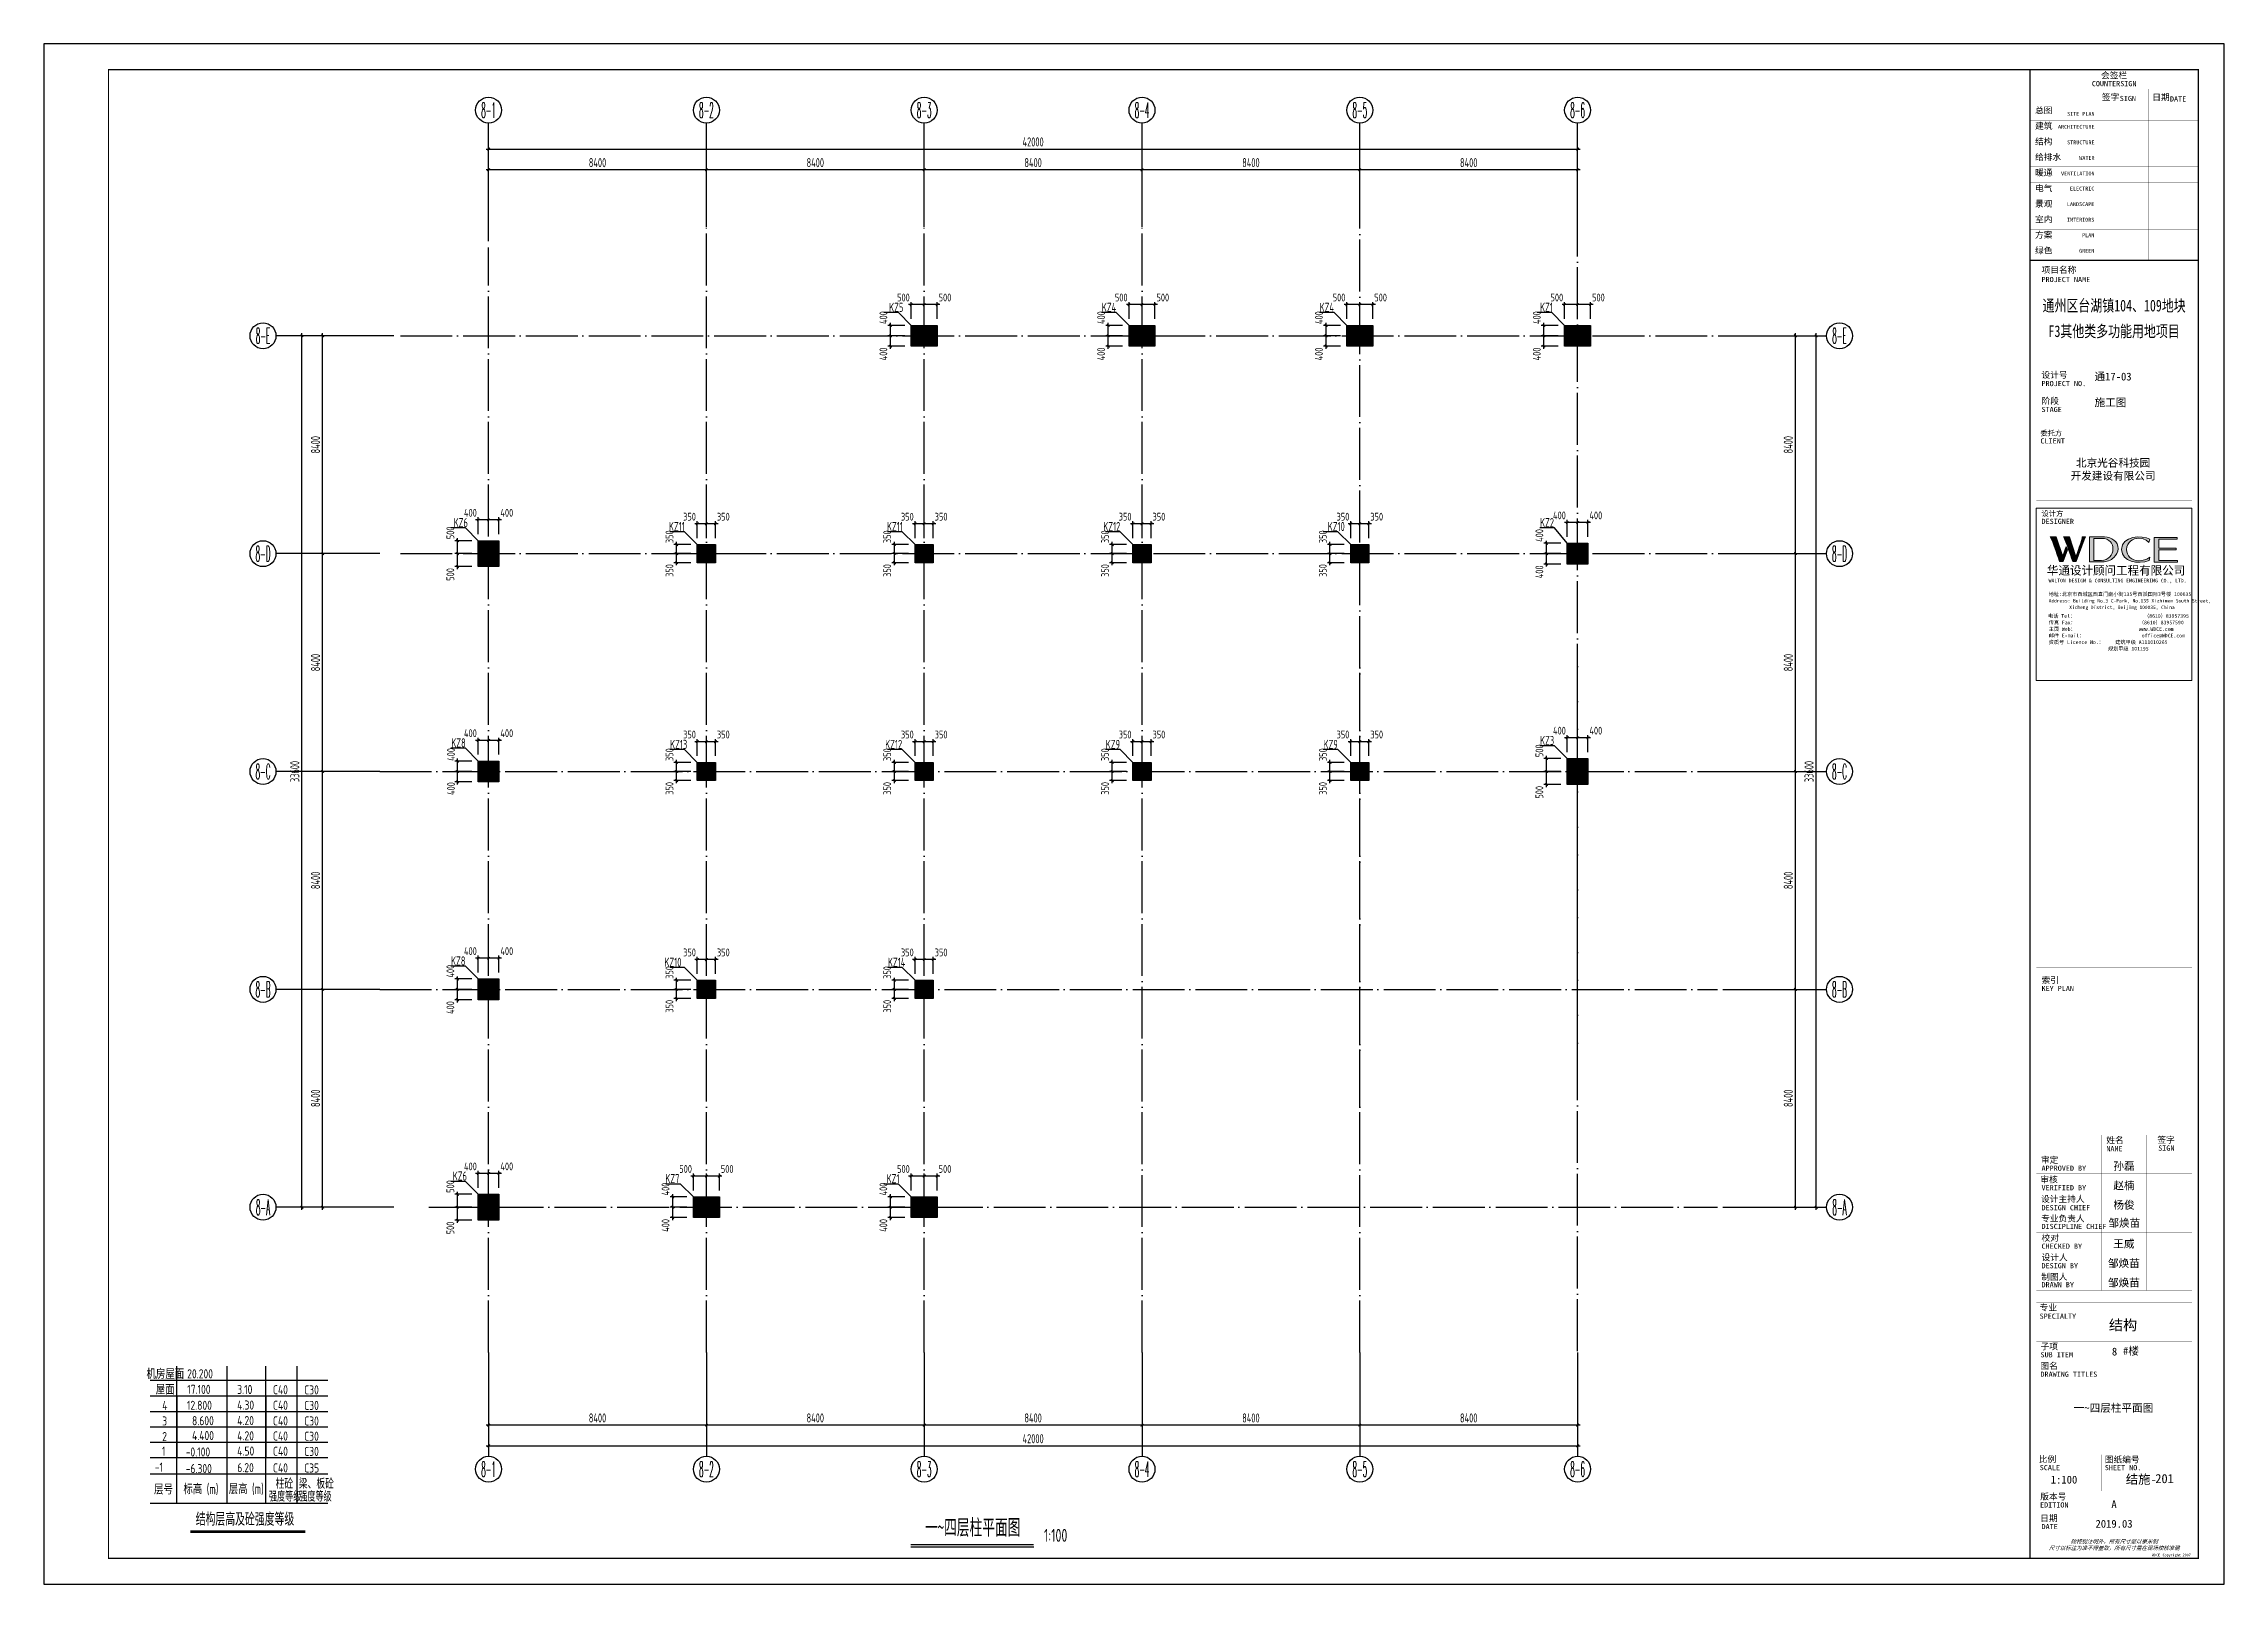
# Model space of a CAD drawing. Extents: x -765033 to 1614171, y -1073 to 729564.
# Drawn here: x 1427403 to 1511508, y 44859 to 104264 of the extents above; entities that cross this region are included whole.
import ezdxf
from ezdxf.enums import TextEntityAlignment as Align

# ---------------------------------------------------------------- set-up
doc = ezdxf.new("R2010")
doc.units = 0
doc.header["$LTSCALE"] = 1000
doc.header["$MEASUREMENT"] = 0
doc.linetypes.add('109-34 轴网$0$L1$0$$AUDIT_BAD_LTYPE1', pattern=[0])
doc.linetypes.add('DOTE', pattern=[2.42, 2, -0.2, 0.02, -0.2])
doc.layers.get('Defpoints').update_dxf_attribs({"color": 167})
for name, color, linetype in [('a-dote', 14, 'DOTE'), ('a-dote-dim', 3, 'Continuous'), ('COLU_DIM', 3, 'Continuous'), ('COLU_NUM', 7, 'Continuous'), ('REIN', 1, 'Continuous'), ('s-colu', 40, 'Continuous'), ('s-colu-hatc', 16, 'Continuous'), ('s-dim', 3, 'Continuous'), ('s-dote-text', 7, 'Continuous'), ('s-num', 90, 'Continuous'), ('SHEET_TEXT', 7, 'Continuous'), ('X-104-9#-层高表$0$X-1#楼层高表$0$PUB_DIM', 3, 'Continuous'), ('X-104-9#-层高表$0$X-1#楼层高表$0$S-ANNO-TABS', 4, 'Continuous'), ('X-104-9#-层高表$0$说明文字', 7, 'Continuous'), ('签-建（陈）$0$SHEET_TEXT', 7, 'Continuous'), ('结-尺寸标注', 3, 'Continuous')]:
    doc.layers.add(name, color=color, linetype=linetype)
doc.styles.add('TSSD_Axis', font='Complex.shx', dxfattribs={"width": 0.7, "bigfont": 'hztxt.shx'})
doc.styles.add('TSSD_Bold', font='Tssdeng2.shx', dxfattribs={"width": 0.7, "bigfont": 'china.shx'})
doc.styles.add('TSSD_Dimension', font='tssdeng.shx', dxfattribs={"width": 0.7, "bigfont": 'Hztxt.shx'})
doc.styles.add('TSSD_NORM', font='tssdeng.shx', dxfattribs={"bigfont": 'hztxt.shx'})
doc.styles.add('X-104-9#-层高表$0$hzjg', font='tssdeng.shx', dxfattribs={"width": 0.8, "bigfont": 'tssdchn.shx'})
doc.styles.add('华文细黑', font='', dxfattribs={"height": 10})
doc.styles.add('图签信息$0$hwxh', font='')
doc.styles.add('图签信息$0$华文细黑', font='', dxfattribs={"height": 10})
doc.styles.add('签-建（陈）$0$华文细黑', font='', dxfattribs={"height": 10})
doc.styles.add('黑体', font='', dxfattribs={"width": 0.6})
doc.styles.get('华文细黑').set_extended_font_data('STXihei')
doc.styles.get('图签信息$0$hwxh').set_extended_font_data('STXihei')
doc.styles.get('图签信息$0$华文细黑').set_extended_font_data('STXihei')
doc.styles.get('签-建（陈）$0$华文细黑').set_extended_font_data('STXihei')
doc.styles.get('黑体').set_extended_font_data('SimSun')
doc.dimstyles.new('TSSD_100_100', dxfattribs={"dimtxt": 300, "dimasz": 100, "dimexe": 100, "dimexo": 250, "dimgap": 100, "dimtad": 1, "dimdec": 0, "dimzin": 0, "dimdsep": 46, "dimtxsty": 'TSSD_Dimension', "dimblk": 'ARCHTICK', "dimblk1": 'ARCHTICK', "dimblk2": 'ARCHTICK', "dimcen": 0, "dimdle": 100, "dimclrt": 7, "dimadec": 0, "dimazin": 0, "dimtfac": 1, "dimtdec": 0, "dimtix": 1, "dimtmove": 2, "dimatfit": 3, "dimfxl": 1, "dimtolj": 1, "dimtzin": 0, "dimarcsym": 0})

msp = doc.modelspace()

# ---------------------------------------------------------------- texts
at = {"color": 2, "linetype": '109-34 轴网$0$L1$0$$AUDIT_BAD_LTYPE1', "style": '华文细黑'}
for s, p in [('8', (1507169.2, 53685.1)), ('一~四层柱平面图', (1505695.7, 51510.5))]:
    msp.add_text(s, height=300, rotation=0, dxfattribs=at).set_placement(p)
at = {"layer": 'COLU_NUM', "color": 2, "style": 'TSSD_Bold', "width": 0.7}
for s, p in [('KZ5', (1460012.1, 93921)), ('KZ4', (1468215.3, 93921)), ('KZ4', (1476615.3, 93921))]:
    msp.add_text(s, height=350, dxfattribs=at).set_placement(p)
at = {"layer": 'COLU_NUM', "color": 3, "style": 'TSSD_Bold', "width": 0.7}
for s, p in [('KZ1', (1485115.3, 93925.7)), ('KZ2', (1485115.3, 85621)), ('KZ1', (1459915.3, 60325.7))]:
    msp.add_text(s, height=350, dxfattribs=at).set_placement(p)
at = {"layer": 'COLU_NUM', "color": 56, "style": 'TSSD_Bold', "width": 0.7}
for p in [(1443216.7, 85621), (1443182.2, 60429.4)]:
    msp.add_text('KZ6', height=350, dxfattribs=at).set_placement(p)
at = {"layer": 'COLU_NUM', "color": 21, "style": 'TSSD_Bold', "width": 0.7}
for s, p in [('KZ11', (1451519.1, 85471)), ('KZ11', (1459928.4, 85471)), ('KZ10', (1476928.2, 85471)), ('KZ10', (1451346, 68671))]:
    msp.add_text(s, height=350, dxfattribs=at).set_placement(p)
at = {"layer": 'COLU_NUM', "color": 142, "style": 'TSSD_Bold', "width": 0.7}
for p in [(1468271.7, 85471), (1459859.4, 77071)]:
    msp.add_text('KZ12', height=350, dxfattribs=at).set_placement(p)
at = {"layer": 'COLU_NUM', "color": 22, "style": 'TSSD_Bold', "width": 0.7}
for p in [(1443126.1, 77128.9), (1443115.3, 68721)]:
    msp.add_text('KZ8', height=350, dxfattribs=at).set_placement(p)
at = {"layer": 'COLU_NUM', "color": 240, "style": 'TSSD_Bold', "width": 0.7}
msp.add_text('KZ13', height=350, dxfattribs=at).set_placement((1451565.3, 77071))
at = {"layer": 'COLU_NUM', "color": 163, "style": 'TSSD_Bold', "width": 0.7}
for s, p in [('KZ9', (1468365.3, 77071)), ('KZ9', (1476765.3, 77071)), ('KZ3', (1485115.3, 77221))]:
    msp.add_text(s, height=350, dxfattribs=at).set_placement(p)
at = {"layer": 'COLU_NUM', "color": 4, "style": 'TSSD_Bold', "width": 0.7}
msp.add_text('KZ14', height=350, dxfattribs=at).set_placement((1459965.3, 68671))
at = {"layer": 'COLU_NUM', "color": 33, "style": 'TSSD_Bold', "width": 0.7}
msp.add_text('KZ7', height=350, dxfattribs=at).set_placement((1451380.8, 60329.4))
at = {"layer": 'SHEET_TEXT', "style": '华文细黑'}
msp.add_text('201', height=350, rotation=360, dxfattribs=at).set_placement((1508842.9, 48762.7))
at = {"layer": '结-尺寸标注', "style": '黑体', "width": 0.6}
msp.add_text('一~四层柱平面图', height=600, dxfattribs=at).set_placement((1463234.6, 46583.2), align=Align.BOTTOM_CENTER)
at = {"layer": '结-尺寸标注', "style": 'TSSD_NORM', "width": 0.7}
msp.add_text('1:100', height=500, dxfattribs=at).set_placement((1465984.6, 46349), align=Align.BOTTOM_LEFT)

# ---------------------------------------------------------------- blocks, each defined once
blk = doc.blocks.new('X-104-9#-层高表')
at = {"layer": 'X-104-9#-层高表$0$X-1#楼层高表$0$PUB_DIM', "const_width": 100}
blk.add_lwpolyline([(-8838, -11826), (-4397, -11826)], dxfattribs=at)
at = {"layer": 'X-104-9#-层高表$0$X-1#楼层高表$0$S-ANNO-TABS'}
for p, q in [((-9353, -10728), (-9353, -5447)), ((-7419, -10128), (-7419, -5447)), ((-5917, -10128), (-5917, -5447)), ((-4717, -10728), (-4717, -5447)), ((-10390, -5988), (-3537, -5988)), ((-10390, -5988), (-3537, -5988)), ((-10390, -6588), (-3537, -6588)), ((-7419, -10728), (-7419, -5988)), ((-5917, -10728), (-5917, -5988)), ((-10390, -7188), (-3537, -7188)), ((-10390, -7788), (-3537, -7788)), ((-10390, -8374), (-3537, -8374)), ((-10390, -8961), (-3537, -8961)), ((-10390, -9601), (-3537, -9601)), ((-10390, -9601), (-3537, -9601)), ((-10390, -9601), (-3537, -9601)), ((-10390, -9601), (-3537, -9601)), ((-10390, -9601), (-3537, -9601)), ((-10390, -9601), (-3537, -9601)), ((-10390, -9601), (-3537, -9601)), ((-10390, -9601), (-3537, -9601))]:
    blk.add_line(p, q, dxfattribs=at)
at = {"layer": 'X-104-9#-层高表$0$X-1#楼层高表$0$S-ANNO-TABS', "const_width": 30}
blk.add_lwpolyline([(-10390, -10728), (-3537, -10728)], dxfattribs=at)
at = {"layer": 'X-104-9#-层高表$0$说明文字'}
blk.add_line((-10390, -10728), (-3537, -10728), dxfattribs=at)
at = {"layer": 'X-104-9#-层高表$0$说明文字', "style": 'X-104-9#-层高表$0$hzjg'}
for s, height, width, p in [('机房屋面', 350, 0.8, (-10528, -5932)), ('20.200', 350, 0.8, (-8955, -5913)), ('屋面', 350, 0.8, (-10168, -6532)), ('17.100', 350, 0.8, (-8955, -6513)), ('3.10', 350, 0.8, (-7026, -6518)), ('C40', 350, 0.8, (-5647, -6527)), ('C30', 350, 0.8, (-4441, -6532)), ('4', 350, 0.8, (-9918, -7132)), ('3', 350, 0.8, (-9918, -7732)), ('12.800', 350, 0.8, (-8965, -7127)), ('8.600', 350, 0.8, (-8769, -7721)), ('4.30', 350, 0.8, (-7026, -7118)), ('4.20', 350, 0.8, (-7026, -7718)), ('C40', 350, 0.8, (-5647, -7127)), ('C40', 350, 0.8, (-5647, -7727)), ('C30', 350, 0.8, (-4441, -7132)), ('C30', 350, 0.8, (-4441, -7732)), ('2', 350, 0.8, (-9918, -8332)), ('4.400', 350, 0.8, (-8769, -8295)), ('4.20', 350, 0.8, (-7026, -8304)), ('C40', 350, 0.8, (-5647, -8313)), ('C30', 350, 0.8, (-4441, -8319)), ('-1', 350, 0.8, (-10204, -9510)), ('1', 350, 0.8, (-9930, -8896)), ('-0.100', 350, 0.8, (-9013, -8927)), ('-6.300', 350, 0.8, (-9013, -9568)), ('4.50', 350, 0.8, (-7026, -8891)), ('6.20', 350, 0.8, (-7026, -9531)), ('C40', 350, 0.8, (-5647, -8900)), ('C40', 350, 0.8, (-5647, -9540)), ('C30', 350, 0.8, (-4441, -8905)), ('C35', 350, 0.8, (-4441, -9546)), ('层号', 400, 0.8, (-10236, -10391)), ('标高 (m)', 400, 0.7, (-9101, -10381)), ('层高 (m)', 400, 0.7, (-7353, -10374)), ('柱砼', 400, 0.65, (-5544, -10171)), ('梁、板砼', 400, 0.65, (-4651, -10171)), ('强度等级', 400, 0.6, (-5803, -10664)), ('强度等级', 400, 0.6, (-4631, -10664)), (' 结构层高及砼强度等级', 500, 0.8, (-8870, -11595))]:
    blk.add_text(s, height=height, rotation=359.99954, dxfattribs=dict(at, width=width)).set_placement(p)
blk = doc.blocks.new('图框-A1')
for points, const_width in [([(0, 0), (841, 0), (841, 594), (0, 594)], 0.05), ([(766, 584), (25, 584), (25, 10), (766, 10)], 0.5)]:
    blk.add_lwpolyline(points, close=True, dxfattribs=dict(const_width=const_width))
at = {"const_width": 0.05}
for points in [[(420.5, 594), (420.5, 592)], [(0, 297), (2, 297)], [(841, 297), (839, 297)], [(420.5, 0), (420.5, 2)]]:
    blk.add_lwpolyline(points, dxfattribs=at)
blk = doc.blocks.new('_ArchTick')
at = {"color": 0, "linetype": 'ByBlock', "const_width": 0.4}
blk.add_lwpolyline([(-0.5, -0.5), (0.5, 0.5)], dxfattribs=at)
blk = doc.blocks.new('*D1016')
at = {"layer": 'Defpoints', "color": 0, "transparency": 16777216}
for p in [(33600, -6200), (42000, -6200), (33600, -8400)]:
    blk.add_point(p, dxfattribs=at)
at = {"layer": 's-dim', "color": 0, "lineweight": -2, "transparency": 16777216}
for p, q in [((33600, -6450), (33600, -8500)), ((42000, -6450), (42000, -8500)), ((42100, -8400), (33500, -8400))]:
    blk.add_line(p, q, dxfattribs=at)
at = {"layer": 's-dim', "color": 0, "lineweight": -2, "transparency": 16777216, "xscale": 100, "yscale": 100, "zscale": 100, "rotation": 180}
blk.add_blockref('_ArchTick', (33600, -8400), dxfattribs=at)
at = {"layer": 's-dim', "color": 0, "lineweight": -2, "transparency": 16777216, "xscale": 100, "yscale": 100, "zscale": 100}
blk.add_blockref('_ArchTick', (42000, -8400), dxfattribs=at)
at = {"layer": 's-dim', "color": 7, "transparency": 16777216, "insert": (37800, -8125), "char_height": 350, "attachment_point": 5, "style": 'TSSD_Dimension'}
blk.add_mtext('\\A1;8400', dxfattribs=at)
blk = doc.blocks.new('*D1017')
at = {"layer": 'Defpoints', "color": 0, "transparency": 16777216}
for p in [(25200, -6200), (33600, -6200), (25200, -8400)]:
    blk.add_point(p, dxfattribs=at)
at = {"layer": 's-dim', "color": 0, "lineweight": -2, "transparency": 16777216}
for p, q in [((25200, -6450), (25200, -8500)), ((33600, -6450), (33600, -8500)), ((33700, -8400), (25100, -8400))]:
    blk.add_line(p, q, dxfattribs=at)
at = {"layer": 's-dim', "color": 0, "lineweight": -2, "transparency": 16777216, "xscale": 100, "yscale": 100, "zscale": 100, "rotation": 180}
blk.add_blockref('_ArchTick', (25200, -8400), dxfattribs=at)
at = {"layer": 's-dim', "color": 0, "lineweight": -2, "transparency": 16777216, "xscale": 100, "yscale": 100, "zscale": 100}
blk.add_blockref('_ArchTick', (33600, -8400), dxfattribs=at)
at = {"layer": 's-dim', "color": 7, "transparency": 16777216, "insert": (29400, -8125), "char_height": 350, "attachment_point": 5, "style": 'TSSD_Dimension'}
blk.add_mtext('\\A1;8400', dxfattribs=at)
blk = doc.blocks.new('*D1018')
at = {"layer": 'Defpoints', "color": 0, "transparency": 16777216}
for p in [(16800, -6200), (25200, -6200), (16800, -8400)]:
    blk.add_point(p, dxfattribs=at)
at = {"layer": 's-dim', "color": 0, "lineweight": -2, "transparency": 16777216}
for p, q in [((16800, -6450), (16800, -8500)), ((25200, -6450), (25200, -8500)), ((25300, -8400), (16700, -8400))]:
    blk.add_line(p, q, dxfattribs=at)
at = {"layer": 's-dim', "color": 0, "lineweight": -2, "transparency": 16777216, "xscale": 100, "yscale": 100, "zscale": 100, "rotation": 180}
blk.add_blockref('_ArchTick', (16800, -8400), dxfattribs=at)
at = {"layer": 's-dim', "color": 0, "lineweight": -2, "transparency": 16777216, "xscale": 100, "yscale": 100, "zscale": 100}
blk.add_blockref('_ArchTick', (25200, -8400), dxfattribs=at)
at = {"layer": 's-dim', "color": 7, "transparency": 16777216, "insert": (21000, -8125), "char_height": 350, "attachment_point": 5, "style": 'TSSD_Dimension'}
blk.add_mtext('\\A1;8400', dxfattribs=at)
blk = doc.blocks.new('*D1019')
at = {"layer": 'Defpoints', "color": 0, "transparency": 16777216}
for p in [(8400, -6200), (16800, -6200), (8400, -8400)]:
    blk.add_point(p, dxfattribs=at)
at = {"layer": 's-dim', "color": 0, "lineweight": -2, "transparency": 16777216}
for p, q in [((8400, -6450), (8400, -8500)), ((16800, -6450), (16800, -8500)), ((16900, -8400), (8300, -8400))]:
    blk.add_line(p, q, dxfattribs=at)
at = {"layer": 's-dim', "color": 0, "lineweight": -2, "transparency": 16777216, "xscale": 100, "yscale": 100, "zscale": 100, "rotation": 180}
blk.add_blockref('_ArchTick', (8400, -8400), dxfattribs=at)
at = {"layer": 's-dim', "color": 0, "lineweight": -2, "transparency": 16777216, "xscale": 100, "yscale": 100, "zscale": 100}
blk.add_blockref('_ArchTick', (16800, -8400), dxfattribs=at)
at = {"layer": 's-dim', "color": 7, "transparency": 16777216, "insert": (12600, -8125), "char_height": 350, "attachment_point": 5, "style": 'TSSD_Dimension'}
blk.add_mtext('\\A1;8400', dxfattribs=at)
blk = doc.blocks.new('*D1020')
at = {"layer": 'Defpoints', "color": 0, "transparency": 16777216}
for p in [(0, -6200), (8400, -6200), (0, -8400)]:
    blk.add_point(p, dxfattribs=at)
at = {"layer": 's-dim', "color": 0, "lineweight": -2, "transparency": 16777216}
for p, q in [((0, -6450), (0, -8500)), ((8400, -6450), (8400, -8500)), ((8500, -8400), (-100, -8400))]:
    blk.add_line(p, q, dxfattribs=at)
at = {"layer": 's-dim', "color": 0, "lineweight": -2, "transparency": 16777216, "xscale": 100, "yscale": 100, "zscale": 100, "rotation": 180}
blk.add_blockref('_ArchTick', (0, -8400), dxfattribs=at)
at = {"layer": 's-dim', "color": 0, "lineweight": -2, "transparency": 16777216, "xscale": 100, "yscale": 100, "zscale": 100}
blk.add_blockref('_ArchTick', (8400, -8400), dxfattribs=at)
at = {"layer": 's-dim', "color": 7, "transparency": 16777216, "insert": (4200, -8125), "char_height": 350, "attachment_point": 5, "style": 'TSSD_Dimension'}
blk.add_mtext('\\A1;8400', dxfattribs=at)
blk = doc.blocks.new('*D1021')
at = {"layer": 'Defpoints', "color": 0, "transparency": 16777216}
for p in [(-6400, 16800), (-4200, 16800), (-4200, 8400)]:
    blk.add_point(p, dxfattribs=at)
at = {"layer": 's-dim', "color": 0, "lineweight": -2, "transparency": 16777216}
for p, q in [((-6400, 8300), (-6400, 16900)), ((-4450, 16800), (-6500, 16800)), ((-4450, 8400), (-6500, 8400))]:
    blk.add_line(p, q, dxfattribs=at)
at = {"layer": 's-dim', "color": 0, "lineweight": -2, "transparency": 16777216, "xscale": 100, "yscale": 100, "zscale": 100}
for p, rotation in [((-6400, 16800), 90), ((-6400, 8400), 270)]:
    blk.add_blockref('_ArchTick', p, dxfattribs=dict(at, rotation=rotation))
at = {"layer": 's-dim', "color": 7, "transparency": 16777216, "insert": (-6675, 12600), "char_height": 350, "attachment_point": 5, "rotation": 90, "style": 'TSSD_Dimension'}
blk.add_mtext('\\A1;8400', dxfattribs=at)
blk = doc.blocks.new('*D1022')
at = {"layer": 'Defpoints', "color": 0, "transparency": 16777216}
for p in [(-6400, 25200), (-4200, 25200), (-4200, 16800)]:
    blk.add_point(p, dxfattribs=at)
at = {"layer": 's-dim', "color": 0, "lineweight": -2, "transparency": 16777216}
for p, q in [((-6400, 16700), (-6400, 25300)), ((-4450, 25200), (-6500, 25200)), ((-4450, 16800), (-6500, 16800))]:
    blk.add_line(p, q, dxfattribs=at)
at = {"layer": 's-dim', "color": 0, "lineweight": -2, "transparency": 16777216, "xscale": 100, "yscale": 100, "zscale": 100}
for p, rotation in [((-6400, 25200), 90), ((-6400, 16800), 270)]:
    blk.add_blockref('_ArchTick', p, dxfattribs=dict(at, rotation=rotation))
at = {"layer": 's-dim', "color": 7, "transparency": 16777216, "insert": (-6675, 21000), "char_height": 350, "attachment_point": 5, "rotation": 90, "style": 'TSSD_Dimension'}
blk.add_mtext('\\A1;8400', dxfattribs=at)
blk = doc.blocks.new('*D1023')
at = {"layer": 'Defpoints', "color": 0, "transparency": 16777216}
for p in [(-6400, 33600), (-4200, 33600), (-4200, 25200)]:
    blk.add_point(p, dxfattribs=at)
at = {"layer": 's-dim', "color": 0, "lineweight": -2, "transparency": 16777216}
for p, q in [((-6400, 25100), (-6400, 33700)), ((-4450, 33600), (-6500, 33600)), ((-4450, 25200), (-6500, 25200))]:
    blk.add_line(p, q, dxfattribs=at)
at = {"layer": 's-dim', "color": 0, "lineweight": -2, "transparency": 16777216, "xscale": 100, "yscale": 100, "zscale": 100}
for p, rotation in [((-6400, 33600), 90), ((-6400, 25200), 270)]:
    blk.add_blockref('_ArchTick', p, dxfattribs=dict(at, rotation=rotation))
at = {"layer": 's-dim', "color": 7, "transparency": 16777216, "insert": (-6675, 29400), "char_height": 350, "attachment_point": 5, "rotation": 90, "style": 'TSSD_Dimension'}
blk.add_mtext('\\A1;8400', dxfattribs=at)
blk = doc.blocks.new('*D1024')
at = {"layer": 'Defpoints', "color": 0, "transparency": 16777216}
for p in [(33600, 40000), (33600, 37800), (42000, 37800)]:
    blk.add_point(p, dxfattribs=at)
at = {"layer": 's-dim', "color": 0, "lineweight": -2, "transparency": 16777216}
for p, q in [((42100, 40000), (33500, 40000)), ((33600, 38050), (33600, 40100)), ((42000, 38050), (42000, 40100))]:
    blk.add_line(p, q, dxfattribs=at)
at = {"layer": 's-dim', "color": 0, "lineweight": -2, "transparency": 16777216, "xscale": 100, "yscale": 100, "zscale": 100, "rotation": 180}
blk.add_blockref('_ArchTick', (33600, 40000), dxfattribs=at)
at = {"layer": 's-dim', "color": 0, "lineweight": -2, "transparency": 16777216, "xscale": 100, "yscale": 100, "zscale": 100}
blk.add_blockref('_ArchTick', (42000, 40000), dxfattribs=at)
at = {"layer": 's-dim', "color": 7, "transparency": 16777216, "insert": (37800, 40275), "char_height": 350, "attachment_point": 5, "style": 'TSSD_Dimension'}
blk.add_mtext('\\A1;8400', dxfattribs=at)
blk = doc.blocks.new('*D1025')
at = {"layer": 'Defpoints', "color": 0, "transparency": 16777216}
for p in [(25200, 40000), (25200, 37800), (33600, 37800)]:
    blk.add_point(p, dxfattribs=at)
at = {"layer": 's-dim', "color": 0, "lineweight": -2, "transparency": 16777216}
for p, q in [((33700, 40000), (25100, 40000)), ((25200, 38050), (25200, 40100)), ((33600, 38050), (33600, 40100))]:
    blk.add_line(p, q, dxfattribs=at)
at = {"layer": 's-dim', "color": 0, "lineweight": -2, "transparency": 16777216, "xscale": 100, "yscale": 100, "zscale": 100, "rotation": 180}
blk.add_blockref('_ArchTick', (25200, 40000), dxfattribs=at)
at = {"layer": 's-dim', "color": 0, "lineweight": -2, "transparency": 16777216, "xscale": 100, "yscale": 100, "zscale": 100}
blk.add_blockref('_ArchTick', (33600, 40000), dxfattribs=at)
at = {"layer": 's-dim', "color": 7, "transparency": 16777216, "insert": (29400, 40275), "char_height": 350, "attachment_point": 5, "style": 'TSSD_Dimension'}
blk.add_mtext('\\A1;8400', dxfattribs=at)
blk = doc.blocks.new('*D1026')
at = {"layer": 'Defpoints', "color": 0, "transparency": 16777216}
for p in [(16800, 40000), (16800, 37800), (25200, 37800)]:
    blk.add_point(p, dxfattribs=at)
at = {"layer": 's-dim', "color": 0, "lineweight": -2, "transparency": 16777216}
for p, q in [((25300, 40000), (16700, 40000)), ((16800, 38050), (16800, 40100)), ((25200, 38050), (25200, 40100))]:
    blk.add_line(p, q, dxfattribs=at)
at = {"layer": 's-dim', "color": 0, "lineweight": -2, "transparency": 16777216, "xscale": 100, "yscale": 100, "zscale": 100, "rotation": 180}
blk.add_blockref('_ArchTick', (16800, 40000), dxfattribs=at)
at = {"layer": 's-dim', "color": 0, "lineweight": -2, "transparency": 16777216, "xscale": 100, "yscale": 100, "zscale": 100}
blk.add_blockref('_ArchTick', (25200, 40000), dxfattribs=at)
at = {"layer": 's-dim', "color": 7, "transparency": 16777216, "insert": (21000, 40275), "char_height": 350, "attachment_point": 5, "style": 'TSSD_Dimension'}
blk.add_mtext('\\A1;8400', dxfattribs=at)
blk = doc.blocks.new('*D1027')
at = {"layer": 'Defpoints', "color": 0, "transparency": 16777216}
for p in [(8400, 40000), (8400, 37800), (16800, 37800)]:
    blk.add_point(p, dxfattribs=at)
at = {"layer": 's-dim', "color": 0, "lineweight": -2, "transparency": 16777216}
for p, q in [((16900, 40000), (8300, 40000)), ((8400, 38050), (8400, 40100)), ((16800, 38050), (16800, 40100))]:
    blk.add_line(p, q, dxfattribs=at)
at = {"layer": 's-dim', "color": 0, "lineweight": -2, "transparency": 16777216, "xscale": 100, "yscale": 100, "zscale": 100, "rotation": 180}
blk.add_blockref('_ArchTick', (8400, 40000), dxfattribs=at)
at = {"layer": 's-dim', "color": 0, "lineweight": -2, "transparency": 16777216, "xscale": 100, "yscale": 100, "zscale": 100}
blk.add_blockref('_ArchTick', (16800, 40000), dxfattribs=at)
at = {"layer": 's-dim', "color": 7, "transparency": 16777216, "insert": (12600, 40275), "char_height": 350, "attachment_point": 5, "style": 'TSSD_Dimension'}
blk.add_mtext('\\A1;8400', dxfattribs=at)
blk = doc.blocks.new('*D1028')
at = {"layer": 'Defpoints', "color": 0, "transparency": 16777216}
for p in [(0, 40000), (0, 37800), (8400, 37800)]:
    blk.add_point(p, dxfattribs=at)
at = {"layer": 's-dim', "color": 0, "lineweight": -2, "transparency": 16777216}
for p, q in [((8500, 40000), (-100, 40000)), ((0, 38050), (0, 40100)), ((8400, 38050), (8400, 40100))]:
    blk.add_line(p, q, dxfattribs=at)
at = {"layer": 's-dim', "color": 0, "lineweight": -2, "transparency": 16777216, "xscale": 100, "yscale": 100, "zscale": 100, "rotation": 180}
blk.add_blockref('_ArchTick', (0, 40000), dxfattribs=at)
at = {"layer": 's-dim', "color": 0, "lineweight": -2, "transparency": 16777216, "xscale": 100, "yscale": 100, "zscale": 100}
blk.add_blockref('_ArchTick', (8400, 40000), dxfattribs=at)
at = {"layer": 's-dim', "color": 7, "transparency": 16777216, "insert": (4200, 40275), "char_height": 350, "attachment_point": 5, "style": 'TSSD_Dimension'}
blk.add_mtext('\\A1;8400', dxfattribs=at)
blk = doc.blocks.new('*D1029')
at = {"layer": 'Defpoints', "color": 0, "transparency": 16777216}
for p in [(48200, 8400), (50400, 8400), (48200, 0)]:
    blk.add_point(p, dxfattribs=at)
at = {"layer": 's-dim', "color": 0, "lineweight": -2, "transparency": 16777216}
for p, q in [((50400, -100), (50400, 8500)), ((48450, 8400), (50500, 8400)), ((48450, 0), (50500, 0))]:
    blk.add_line(p, q, dxfattribs=at)
at = {"layer": 's-dim', "color": 0, "lineweight": -2, "transparency": 16777216, "xscale": 100, "yscale": 100, "zscale": 100}
for p, rotation in [((50400, 8400), 90), ((50400, 0), 270)]:
    blk.add_blockref('_ArchTick', p, dxfattribs=dict(at, rotation=rotation))
at = {"layer": 's-dim', "color": 7, "transparency": 16777216, "insert": (50125, 4200), "char_height": 350, "attachment_point": 5, "rotation": 90, "style": 'TSSD_Dimension'}
blk.add_mtext('\\A1;8400', dxfattribs=at)
blk = doc.blocks.new('*D1030')
at = {"layer": 'Defpoints', "color": 0, "transparency": 16777216}
for p in [(48200, 16800), (50400, 16800), (48200, 8400)]:
    blk.add_point(p, dxfattribs=at)
at = {"layer": 's-dim', "color": 0, "lineweight": -2, "transparency": 16777216}
for p, q in [((50400, 8300), (50400, 16900)), ((48450, 16800), (50500, 16800)), ((48450, 8400), (50500, 8400))]:
    blk.add_line(p, q, dxfattribs=at)
at = {"layer": 's-dim', "color": 0, "lineweight": -2, "transparency": 16777216, "xscale": 100, "yscale": 100, "zscale": 100}
for p, rotation in [((50400, 16800), 90), ((50400, 8400), 270)]:
    blk.add_blockref('_ArchTick', p, dxfattribs=dict(at, rotation=rotation))
at = {"layer": 's-dim', "color": 7, "transparency": 16777216, "insert": (50125, 12600), "char_height": 350, "attachment_point": 5, "rotation": 90, "style": 'TSSD_Dimension'}
blk.add_mtext('\\A1;8400', dxfattribs=at)
blk = doc.blocks.new('*D1031')
at = {"layer": 'Defpoints', "color": 0, "transparency": 16777216}
for p in [(48200, 25200), (50400, 25200), (48200, 16800)]:
    blk.add_point(p, dxfattribs=at)
at = {"layer": 's-dim', "color": 0, "lineweight": -2, "transparency": 16777216}
for p, q in [((50400, 16700), (50400, 25300)), ((48450, 25200), (50500, 25200)), ((48450, 16800), (50500, 16800))]:
    blk.add_line(p, q, dxfattribs=at)
at = {"layer": 's-dim', "color": 0, "lineweight": -2, "transparency": 16777216, "xscale": 100, "yscale": 100, "zscale": 100}
for p, rotation in [((50400, 25200), 90), ((50400, 16800), 270)]:
    blk.add_blockref('_ArchTick', p, dxfattribs=dict(at, rotation=rotation))
at = {"layer": 's-dim', "color": 7, "transparency": 16777216, "insert": (50125, 21000), "char_height": 350, "attachment_point": 5, "rotation": 90, "style": 'TSSD_Dimension'}
blk.add_mtext('\\A1;8400', dxfattribs=at)
blk = doc.blocks.new('*D1032')
at = {"layer": 'Defpoints', "color": 0, "transparency": 16777216}
for p in [(48200, 33600), (50400, 33600), (48200, 25200)]:
    blk.add_point(p, dxfattribs=at)
at = {"layer": 's-dim', "color": 0, "lineweight": -2, "transparency": 16777216}
for p, q in [((50400, 25100), (50400, 33700)), ((48450, 33600), (50500, 33600)), ((48450, 25200), (50500, 25200))]:
    blk.add_line(p, q, dxfattribs=at)
at = {"layer": 's-dim', "color": 0, "lineweight": -2, "transparency": 16777216, "xscale": 100, "yscale": 100, "zscale": 100}
for p, rotation in [((50400, 33600), 90), ((50400, 25200), 270)]:
    blk.add_blockref('_ArchTick', p, dxfattribs=dict(at, rotation=rotation))
at = {"layer": 's-dim', "color": 7, "transparency": 16777216, "insert": (50125, 29400), "char_height": 350, "attachment_point": 5, "rotation": 90, "style": 'TSSD_Dimension'}
blk.add_mtext('\\A1;8400', dxfattribs=at)
blk = doc.blocks.new('ts_axno')
at = {"color": 0, "linetype": 'ByBlock', "lineweight": -2}
blk.add_circle((0, 0), 0.5, dxfattribs=at)
at = {"color": 0, "linetype": 'ByBlock', "lineweight": -2, "style": 'TSSD_Axis', "width": 0.7}
blk.add_attdef('A', text='', height=0.6, dxfattribs=at).set_placement((0, 0), align=Align.MIDDLE_CENTER)
blk = doc.blocks.new('*D1033')
at = {"layer": 'a-dote-dim', "color": 0, "lineweight": -2, "transparency": 16777216}
for p, q in [((-7200, -100), (-7200, 33700)), ((-3650, 33600), (-7300, 33600)), ((-3650, 0), (-7300, 0))]:
    blk.add_line(p, q, dxfattribs=at)
at = {"layer": 'Defpoints', "color": 0, "transparency": 16777216}
for p in [(-7200, 33600), (-3400, 33600), (-3400, 0)]:
    blk.add_point(p, dxfattribs=at)
at = {"layer": 'a-dote-dim', "color": 0, "lineweight": -2, "transparency": 16777216, "xscale": 100, "yscale": 100, "zscale": 100}
for p, rotation in [((-7200, 33600), 90), ((-7200, 0), 270)]:
    blk.add_blockref('_ArchTick', p, dxfattribs=dict(at, rotation=rotation))
at = {"layer": 'a-dote-dim', "color": 7, "transparency": 16777216, "insert": (-7475, 16800), "char_height": 350, "attachment_point": 5, "rotation": 90, "style": 'TSSD_Dimension'}
blk.add_mtext('\\A1;33600', dxfattribs=at)
blk = doc.blocks.new('*D1034')
at = {"layer": 'a-dote-dim', "color": 0, "lineweight": -2, "transparency": 16777216}
for p, q in [((-100, 40800), (42100, 40800)), ((0, 37250), (0, 40900)), ((42000, 37250), (42000, 40900))]:
    blk.add_line(p, q, dxfattribs=at)
at = {"layer": 'Defpoints', "color": 0, "transparency": 16777216}
for p in [(42000, 40800), (0, 37000), (42000, 37000)]:
    blk.add_point(p, dxfattribs=at)
at = {"layer": 'a-dote-dim', "color": 0, "lineweight": -2, "transparency": 16777216, "xscale": 100, "yscale": 100, "zscale": 100, "rotation": 180}
blk.add_blockref('_ArchTick', (0, 40800), dxfattribs=at)
at = {"layer": 'a-dote-dim', "color": 0, "lineweight": -2, "transparency": 16777216, "xscale": 100, "yscale": 100, "zscale": 100}
blk.add_blockref('_ArchTick', (42000, 40800), dxfattribs=at)
at = {"layer": 'a-dote-dim', "color": 7, "transparency": 16777216, "insert": (21000, 41075), "char_height": 350, "attachment_point": 5, "style": 'TSSD_Dimension'}
blk.add_mtext('\\A1;42000', dxfattribs=at)
blk = doc.blocks.new('*D1035')
at = {"layer": 'a-dote-dim', "color": 0, "lineweight": -2, "transparency": 16777216}
for p, q in [((51200, -100), (51200, 33700)), ((47650, 33600), (51300, 33600)), ((47650, 0), (51300, 0))]:
    blk.add_line(p, q, dxfattribs=at)
at = {"layer": 'Defpoints', "color": 0, "transparency": 16777216}
for p in [(47400, 33600), (51200, 33600), (47400, 0)]:
    blk.add_point(p, dxfattribs=at)
at = {"layer": 'a-dote-dim', "color": 0, "lineweight": -2, "transparency": 16777216, "xscale": 100, "yscale": 100, "zscale": 100}
for p, rotation in [((51200, 33600), 90), ((51200, 0), 270)]:
    blk.add_blockref('_ArchTick', p, dxfattribs=dict(at, rotation=rotation))
at = {"layer": 'a-dote-dim', "color": 7, "transparency": 16777216, "insert": (50925, 16800), "char_height": 350, "attachment_point": 5, "rotation": 90, "style": 'TSSD_Dimension'}
blk.add_mtext('\\A1;33600', dxfattribs=at)
blk = doc.blocks.new('*D1036')
at = {"layer": 'Defpoints', "color": 0, "transparency": 16777216}
for p in [(-6400, 8400), (-4200, 8400), (-4200, 0)]:
    blk.add_point(p, dxfattribs=at)
at = {"layer": 's-dim', "color": 0, "lineweight": -2, "transparency": 16777216}
for p, q in [((-6400, -100), (-6400, 8500)), ((-4450, 8400), (-6500, 8400)), ((-4450, 0), (-6500, 0))]:
    blk.add_line(p, q, dxfattribs=at)
at = {"layer": 's-dim', "color": 0, "lineweight": -2, "transparency": 16777216, "xscale": 100, "yscale": 100, "zscale": 100}
for p, rotation in [((-6400, 8400), 90), ((-6400, 0), 270)]:
    blk.add_blockref('_ArchTick', p, dxfattribs=dict(at, rotation=rotation))
at = {"layer": 's-dim', "color": 7, "transparency": 16777216, "insert": (-6675, 4200), "char_height": 350, "attachment_point": 5, "rotation": 90, "style": 'TSSD_Dimension'}
blk.add_mtext('\\A1;8400', dxfattribs=at)
blk = doc.blocks.new('*D1037')
at = {"layer": 'a-dote-dim', "color": 0, "lineweight": -2, "transparency": 16777216}
for p, q in [((0, -5650), (0, -9300)), ((42000, -5650), (42000, -9300)), ((-100, -9200), (42100, -9200))]:
    blk.add_line(p, q, dxfattribs=at)
at = {"layer": 'Defpoints', "color": 0, "transparency": 16777216}
for p in [(0, -5400), (42000, -5400), (42000, -9200)]:
    blk.add_point(p, dxfattribs=at)
at = {"layer": 'a-dote-dim', "color": 0, "lineweight": -2, "transparency": 16777216, "xscale": 100, "yscale": 100, "zscale": 100, "rotation": 180}
blk.add_blockref('_ArchTick', (0, -9200), dxfattribs=at)
at = {"layer": 'a-dote-dim', "color": 0, "lineweight": -2, "transparency": 16777216, "xscale": 100, "yscale": 100, "zscale": 100}
blk.add_blockref('_ArchTick', (42000, -9200), dxfattribs=at)
at = {"layer": 'a-dote-dim', "color": 7, "transparency": 16777216, "insert": (21000, -8925), "char_height": 350, "attachment_point": 5, "style": 'TSSD_Dimension'}
blk.add_mtext('\\A1;42000', dxfattribs=at)
blk = doc.blocks.new('*D1038')
at = {"layer": 'COLU_DIM', "color": 0, "lineweight": -2, "transparency": 16777216}
for p, q in [((1443914, 67800), (1443264, 67800)), ((1443914, 67400), (1443264, 67400)), ((1443364, 67300), (1443364, 67900))]:
    blk.add_line(p, q, dxfattribs=at)
at = {"layer": 'Defpoints', "color": 0, "transparency": 16777216}
for p in [(1443364, 67800), (1444164, 67800), (1444164, 67400)]:
    blk.add_point(p, dxfattribs=at)
at = {"layer": 'COLU_DIM', "color": 0, "lineweight": -2, "transparency": 16777216, "xscale": 100, "yscale": 100, "zscale": 100}
for p, rotation in [((1443364, 67800), 90.00000000000006), ((1443364, 67400), 270.0000000000001)]:
    blk.add_blockref('_ArchTick', p, dxfattribs=dict(at, rotation=rotation))
at = {"layer": 'COLU_DIM', "color": 7, "transparency": 16777216, "insert": (1443089, 67099), "char_height": 300, "attachment_point": 5, "rotation": 90, "style": 'TSSD_Dimension'}
blk.add_mtext('\\A1;400', dxfattribs=at)
blk = doc.blocks.new('*D1039')
at = {"layer": 'COLU_DIM', "color": 0, "lineweight": -2, "transparency": 16777216}
for p, q in [((1443914, 68200), (1443264, 68200)), ((1443364, 67700), (1443364, 68300)), ((1443914, 67800), (1443264, 67800))]:
    blk.add_line(p, q, dxfattribs=at)
at = {"layer": 'Defpoints', "color": 0, "transparency": 16777216}
for p in [(1443364, 68200), (1444164, 68200), (1444164, 67800)]:
    blk.add_point(p, dxfattribs=at)
at = {"layer": 'COLU_DIM', "color": 0, "lineweight": -2, "transparency": 16777216, "xscale": 100, "yscale": 100, "zscale": 100}
for p, rotation in [((1443364, 68200), 90.00000000000006), ((1443364, 67800), 270.0000000000001)]:
    blk.add_blockref('_ArchTick', p, dxfattribs=dict(at, rotation=rotation))
at = {"layer": 'COLU_DIM', "color": 7, "transparency": 16777216, "insert": (1443089, 68501), "char_height": 300, "attachment_point": 5, "rotation": 90, "style": 'TSSD_Dimension'}
blk.add_mtext('\\A1;400', dxfattribs=at)
blk = doc.blocks.new('*D1040')
at = {"layer": 'COLU_DIM', "color": 0, "lineweight": -2, "transparency": 16777216}
for p, q in [((1445064, 69000), (1444464, 69000)), ((1444564, 68450), (1444564, 69100)), ((1444964, 68450), (1444964, 69100))]:
    blk.add_line(p, q, dxfattribs=at)
at = {"layer": 'Defpoints', "color": 0, "transparency": 16777216}
for p in [(1444564, 69000), (1444564, 68200), (1444964, 68200)]:
    blk.add_point(p, dxfattribs=at)
at = {"layer": 'COLU_DIM', "color": 0, "lineweight": -2, "transparency": 16777216, "xscale": 100, "yscale": 100, "zscale": 100, "rotation": 180}
blk.add_blockref('_ArchTick', (1444564, 69000), dxfattribs=at)
at = {"layer": 'COLU_DIM', "color": 0, "lineweight": -2, "transparency": 16777216, "xscale": 100, "yscale": 100, "zscale": 100}
blk.add_blockref('_ArchTick', (1444964, 69000), dxfattribs=at)
at = {"layer": 'COLU_DIM', "color": 7, "transparency": 16777216, "insert": (1445266, 69275), "char_height": 300, "attachment_point": 5, "style": 'TSSD_Dimension'}
blk.add_mtext('\\A1;400', dxfattribs=at)
blk = doc.blocks.new('*D1041')
at = {"layer": 'COLU_DIM', "color": 0, "lineweight": -2, "transparency": 16777216}
for p, q in [((1444664, 69000), (1444064, 69000)), ((1444164, 68450), (1444164, 69100)), ((1444564, 68450), (1444564, 69100))]:
    blk.add_line(p, q, dxfattribs=at)
at = {"layer": 'Defpoints', "color": 0, "transparency": 16777216}
for p in [(1444164, 69000), (1444164, 68200), (1444564, 68200)]:
    blk.add_point(p, dxfattribs=at)
at = {"layer": 'COLU_DIM', "color": 0, "lineweight": -2, "transparency": 16777216, "xscale": 100, "yscale": 100, "zscale": 100, "rotation": 180}
blk.add_blockref('_ArchTick', (1444164, 69000), dxfattribs=at)
at = {"layer": 'COLU_DIM', "color": 0, "lineweight": -2, "transparency": 16777216, "xscale": 100, "yscale": 100, "zscale": 100}
blk.add_blockref('_ArchTick', (1444564, 69000), dxfattribs=at)
at = {"layer": 'COLU_DIM', "color": 7, "transparency": 16777216, "insert": (1443863, 69275), "char_height": 300, "attachment_point": 5, "style": 'TSSD_Dimension'}
blk.add_mtext('\\A1;400', dxfattribs=at)
blk = doc.blocks.new('*D1042')
at = {"layer": 'COLU_DIM', "color": 0, "lineweight": -2, "transparency": 16777216}
for p, q in [((1443914, 76200), (1443264, 76200)), ((1443914, 75800), (1443264, 75800)), ((1443364, 75700), (1443364, 76300))]:
    blk.add_line(p, q, dxfattribs=at)
at = {"layer": 'Defpoints', "color": 0, "transparency": 16777216}
for p in [(1443364, 76200), (1444164, 76200), (1444164, 75800)]:
    blk.add_point(p, dxfattribs=at)
at = {"layer": 'COLU_DIM', "color": 0, "lineweight": -2, "transparency": 16777216, "xscale": 100, "yscale": 100, "zscale": 100}
for p, rotation in [((1443364, 76200), 90.00000000000006), ((1443364, 75800), 270.0000000000001)]:
    blk.add_blockref('_ArchTick', p, dxfattribs=dict(at, rotation=rotation))
at = {"layer": 'COLU_DIM', "color": 7, "transparency": 16777216, "insert": (1443114, 75542), "char_height": 300, "attachment_point": 5, "rotation": 90, "style": 'TSSD_Dimension'}
blk.add_mtext('\\A1;400', dxfattribs=at)
blk = doc.blocks.new('*D1043')
at = {"layer": 'COLU_DIM', "color": 0, "lineweight": -2, "transparency": 16777216}
for p, q in [((1443914, 76600), (1443264, 76600)), ((1443364, 76100), (1443364, 76700)), ((1443914, 76200), (1443264, 76200))]:
    blk.add_line(p, q, dxfattribs=at)
at = {"layer": 'Defpoints', "color": 0, "transparency": 16777216}
for p in [(1443364, 76600), (1444164, 76600), (1444164, 76200)]:
    blk.add_point(p, dxfattribs=at)
at = {"layer": 'COLU_DIM', "color": 0, "lineweight": -2, "transparency": 16777216, "xscale": 100, "yscale": 100, "zscale": 100}
for p, rotation in [((1443364, 76600), 90.00000000000006), ((1443364, 76200), 270.0000000000001)]:
    blk.add_blockref('_ArchTick', p, dxfattribs=dict(at, rotation=rotation))
at = {"layer": 'COLU_DIM', "color": 7, "transparency": 16777216, "insert": (1443114, 76858), "char_height": 300, "attachment_point": 5, "rotation": 90, "style": 'TSSD_Dimension'}
blk.add_mtext('\\A1;400', dxfattribs=at)
blk = doc.blocks.new('*D1044')
at = {"layer": 'COLU_DIM', "color": 0, "lineweight": -2, "transparency": 16777216}
for p, q in [((1445064, 77400), (1444464, 77400)), ((1444564, 76850), (1444564, 77500)), ((1444964, 76850), (1444964, 77500))]:
    blk.add_line(p, q, dxfattribs=at)
at = {"layer": 'Defpoints', "color": 0, "transparency": 16777216}
for p in [(1444564, 77400), (1444564, 76600), (1444964, 76600)]:
    blk.add_point(p, dxfattribs=at)
at = {"layer": 'COLU_DIM', "color": 0, "lineweight": -2, "transparency": 16777216, "xscale": 100, "yscale": 100, "zscale": 100, "rotation": 180}
blk.add_blockref('_ArchTick', (1444564, 77400), dxfattribs=at)
at = {"layer": 'COLU_DIM', "color": 0, "lineweight": -2, "transparency": 16777216, "xscale": 100, "yscale": 100, "zscale": 100}
blk.add_blockref('_ArchTick', (1444964, 77400), dxfattribs=at)
at = {"layer": 'COLU_DIM', "color": 7, "transparency": 16777216, "insert": (1445266, 77675), "char_height": 300, "attachment_point": 5, "style": 'TSSD_Dimension'}
blk.add_mtext('\\A1;400', dxfattribs=at)
blk = doc.blocks.new('*D1045')
at = {"layer": 'COLU_DIM', "color": 0, "lineweight": -2, "transparency": 16777216}
for p, q in [((1444664, 77400), (1444064, 77400)), ((1444164, 76850), (1444164, 77500)), ((1444564, 76850), (1444564, 77500))]:
    blk.add_line(p, q, dxfattribs=at)
at = {"layer": 'Defpoints', "color": 0, "transparency": 16777216}
for p in [(1444164, 77400), (1444164, 76600), (1444564, 76600)]:
    blk.add_point(p, dxfattribs=at)
at = {"layer": 'COLU_DIM', "color": 0, "lineweight": -2, "transparency": 16777216, "xscale": 100, "yscale": 100, "zscale": 100, "rotation": 180}
blk.add_blockref('_ArchTick', (1444164, 77400), dxfattribs=at)
at = {"layer": 'COLU_DIM', "color": 0, "lineweight": -2, "transparency": 16777216, "xscale": 100, "yscale": 100, "zscale": 100}
blk.add_blockref('_ArchTick', (1444564, 77400), dxfattribs=at)
at = {"layer": 'COLU_DIM', "color": 7, "transparency": 16777216, "insert": (1443863, 77675), "char_height": 300, "attachment_point": 5, "style": 'TSSD_Dimension'}
blk.add_mtext('\\A1;400', dxfattribs=at)
blk = doc.blocks.new('*D1046')
at = {"layer": 'COLU_DIM', "color": 0, "lineweight": -2, "transparency": 16777216}
for p, q in [((1461964, 60600), (1461264, 60600)), ((1461364, 60050), (1461364, 60700)), ((1461864, 60050), (1461864, 60700))]:
    blk.add_line(p, q, dxfattribs=at)
at = {"layer": 'Defpoints', "color": 0, "transparency": 16777216}
for p in [(1461364, 60600), (1461364, 59800), (1461864, 59800)]:
    blk.add_point(p, dxfattribs=at)
at = {"layer": 'COLU_DIM', "color": 0, "lineweight": -2, "transparency": 16777216, "xscale": 100, "yscale": 100, "zscale": 100, "rotation": 180}
blk.add_blockref('_ArchTick', (1461364, 60600), dxfattribs=at)
at = {"layer": 'COLU_DIM', "color": 0, "lineweight": -2, "transparency": 16777216, "xscale": 100, "yscale": 100, "zscale": 100}
blk.add_blockref('_ArchTick', (1461864, 60600), dxfattribs=at)
at = {"layer": 'COLU_DIM', "color": 7, "transparency": 16777216, "insert": (1462166, 60875), "char_height": 300, "attachment_point": 5, "style": 'TSSD_Dimension'}
blk.add_mtext('\\A1;500', dxfattribs=at)
blk = doc.blocks.new('*D1047')
at = {"layer": 'COLU_DIM', "color": 0, "lineweight": -2, "transparency": 16777216}
for p, q in [((1461464, 60600), (1460764, 60600)), ((1460864, 60050), (1460864, 60700)), ((1461364, 60050), (1461364, 60700))]:
    blk.add_line(p, q, dxfattribs=at)
at = {"layer": 'Defpoints', "color": 0, "transparency": 16777216}
for p in [(1460864, 60600), (1460864, 59800), (1461364, 59800)]:
    blk.add_point(p, dxfattribs=at)
at = {"layer": 'COLU_DIM', "color": 0, "lineweight": -2, "transparency": 16777216, "xscale": 100, "yscale": 100, "zscale": 100, "rotation": 180}
blk.add_blockref('_ArchTick', (1460864, 60600), dxfattribs=at)
at = {"layer": 'COLU_DIM', "color": 0, "lineweight": -2, "transparency": 16777216, "xscale": 100, "yscale": 100, "zscale": 100}
blk.add_blockref('_ArchTick', (1461364, 60600), dxfattribs=at)
at = {"layer": 'COLU_DIM', "color": 7, "transparency": 16777216, "insert": (1460563, 60875), "char_height": 300, "attachment_point": 5, "style": 'TSSD_Dimension'}
blk.add_mtext('\\A1;500', dxfattribs=at)
blk = doc.blocks.new('*D1048')
at = {"layer": 'COLU_DIM', "color": 0, "lineweight": -2, "transparency": 16777216}
for p, q in [((1460614, 59400), (1459964, 59400)), ((1460614, 59000), (1459964, 59000)), ((1460064, 58900), (1460064, 59500))]:
    blk.add_line(p, q, dxfattribs=at)
at = {"layer": 'Defpoints', "color": 0, "transparency": 16777216}
for p in [(1460064, 59400), (1460864, 59400), (1460864, 59000)]:
    blk.add_point(p, dxfattribs=at)
at = {"layer": 'COLU_DIM', "color": 0, "lineweight": -2, "transparency": 16777216, "xscale": 100, "yscale": 100, "zscale": 100}
for p, rotation in [((1460064, 59400), 90.00000000000006), ((1460064, 59000), 270.0000000000001)]:
    blk.add_blockref('_ArchTick', p, dxfattribs=dict(at, rotation=rotation))
at = {"layer": 'COLU_DIM', "color": 7, "transparency": 16777216, "insert": (1459789, 58699), "char_height": 300, "attachment_point": 5, "rotation": 90, "style": 'TSSD_Dimension'}
blk.add_mtext('\\A1;400', dxfattribs=at)
blk = doc.blocks.new('*D1049')
at = {"layer": 'COLU_DIM', "color": 0, "lineweight": -2, "transparency": 16777216}
for p, q in [((1460614, 59800), (1459964, 59800)), ((1460064, 59300), (1460064, 59900)), ((1460614, 59400), (1459964, 59400))]:
    blk.add_line(p, q, dxfattribs=at)
at = {"layer": 'Defpoints', "color": 0, "transparency": 16777216}
for p in [(1460064, 59800), (1460864, 59800), (1460864, 59400)]:
    blk.add_point(p, dxfattribs=at)
at = {"layer": 'COLU_DIM', "color": 0, "lineweight": -2, "transparency": 16777216, "xscale": 100, "yscale": 100, "zscale": 100}
for p, rotation in [((1460064, 59800), 90.00000000000006), ((1460064, 59400), 270.0000000000001)]:
    blk.add_blockref('_ArchTick', p, dxfattribs=dict(at, rotation=rotation))
at = {"layer": 'COLU_DIM', "color": 7, "transparency": 16777216, "insert": (1459789, 60101), "char_height": 300, "attachment_point": 5, "rotation": 90, "style": 'TSSD_Dimension'}
blk.add_mtext('\\A1;400', dxfattribs=at)
blk = doc.blocks.new('*D1050')
at = {"layer": 'COLU_DIM', "color": 0, "lineweight": -2, "transparency": 16777216}
for p, q in [((1453564, 60600), (1452864, 60600)), ((1452964, 60050), (1452964, 60700)), ((1453464, 60050), (1453464, 60700))]:
    blk.add_line(p, q, dxfattribs=at)
at = {"layer": 'Defpoints', "color": 0, "transparency": 16777216}
for p in [(1452964, 60600), (1452964, 59800), (1453464, 59800)]:
    blk.add_point(p, dxfattribs=at)
at = {"layer": 'COLU_DIM', "color": 0, "lineweight": -2, "transparency": 16777216, "xscale": 100, "yscale": 100, "zscale": 100, "rotation": 180}
blk.add_blockref('_ArchTick', (1452964, 60600), dxfattribs=at)
at = {"layer": 'COLU_DIM', "color": 0, "lineweight": -2, "transparency": 16777216, "xscale": 100, "yscale": 100, "zscale": 100}
blk.add_blockref('_ArchTick', (1453464, 60600), dxfattribs=at)
at = {"layer": 'COLU_DIM', "color": 7, "transparency": 16777216, "insert": (1453766, 60875), "char_height": 300, "attachment_point": 5, "style": 'TSSD_Dimension'}
blk.add_mtext('\\A1;500', dxfattribs=at)
blk = doc.blocks.new('*D1051')
at = {"layer": 'COLU_DIM', "color": 0, "lineweight": -2, "transparency": 16777216}
for p, q in [((1453064, 60600), (1452364, 60600)), ((1452464, 60050), (1452464, 60700)), ((1452964, 60050), (1452964, 60700))]:
    blk.add_line(p, q, dxfattribs=at)
at = {"layer": 'Defpoints', "color": 0, "transparency": 16777216}
for p in [(1452464, 60600), (1452464, 59800), (1452964, 59800)]:
    blk.add_point(p, dxfattribs=at)
at = {"layer": 'COLU_DIM', "color": 0, "lineweight": -2, "transparency": 16777216, "xscale": 100, "yscale": 100, "zscale": 100, "rotation": 180}
blk.add_blockref('_ArchTick', (1452464, 60600), dxfattribs=at)
at = {"layer": 'COLU_DIM', "color": 0, "lineweight": -2, "transparency": 16777216, "xscale": 100, "yscale": 100, "zscale": 100}
blk.add_blockref('_ArchTick', (1452964, 60600), dxfattribs=at)
at = {"layer": 'COLU_DIM', "color": 7, "transparency": 16777216, "insert": (1452163, 60875), "char_height": 300, "attachment_point": 5, "style": 'TSSD_Dimension'}
blk.add_mtext('\\A1;500', dxfattribs=at)
blk = doc.blocks.new('*D1052')
at = {"layer": 'COLU_DIM', "color": 0, "lineweight": -2, "transparency": 16777216}
for p, q in [((1452214, 59400), (1451564, 59400)), ((1452214, 59000), (1451564, 59000)), ((1451664, 58900), (1451664, 59500))]:
    blk.add_line(p, q, dxfattribs=at)
at = {"layer": 'Defpoints', "color": 0, "transparency": 16777216}
for p in [(1451664, 59400), (1452464, 59400), (1452464, 59000)]:
    blk.add_point(p, dxfattribs=at)
at = {"layer": 'COLU_DIM', "color": 0, "lineweight": -2, "transparency": 16777216, "xscale": 100, "yscale": 100, "zscale": 100}
for p, rotation in [((1451664, 59400), 90.00000000000006), ((1451664, 59000), 270.0000000000001)]:
    blk.add_blockref('_ArchTick', p, dxfattribs=dict(at, rotation=rotation))
at = {"layer": 'COLU_DIM', "color": 7, "transparency": 16777216, "insert": (1451389, 58699), "char_height": 300, "attachment_point": 5, "rotation": 90, "style": 'TSSD_Dimension'}
blk.add_mtext('\\A1;400', dxfattribs=at)
blk = doc.blocks.new('*D1053')
at = {"layer": 'COLU_DIM', "color": 0, "lineweight": -2, "transparency": 16777216}
for p, q in [((1452214, 59800), (1451564, 59800)), ((1451664, 59300), (1451664, 59900)), ((1452214, 59400), (1451564, 59400))]:
    blk.add_line(p, q, dxfattribs=at)
at = {"layer": 'Defpoints', "color": 0, "transparency": 16777216}
for p in [(1451664, 59800), (1452464, 59800), (1452464, 59400)]:
    blk.add_point(p, dxfattribs=at)
at = {"layer": 'COLU_DIM', "color": 0, "lineweight": -2, "transparency": 16777216, "xscale": 100, "yscale": 100, "zscale": 100}
for p, rotation in [((1451664, 59800), 90.00000000000006), ((1451664, 59400), 270.0000000000001)]:
    blk.add_blockref('_ArchTick', p, dxfattribs=dict(at, rotation=rotation))
at = {"layer": 'COLU_DIM', "color": 7, "transparency": 16777216, "insert": (1451389, 60101), "char_height": 300, "attachment_point": 5, "rotation": 90, "style": 'TSSD_Dimension'}
blk.add_mtext('\\A1;400', dxfattribs=at)
blk = doc.blocks.new('*D1054')
at = {"layer": 'COLU_DIM', "color": 0, "lineweight": -2, "transparency": 16777216}
for p, q in [((1445064, 60700), (1444464, 60700)), ((1444564, 60150), (1444564, 60800)), ((1444964, 60150), (1444964, 60800))]:
    blk.add_line(p, q, dxfattribs=at)
at = {"layer": 'Defpoints', "color": 0, "transparency": 16777216}
for p in [(1444564, 60700), (1444564, 59900), (1444964, 59900)]:
    blk.add_point(p, dxfattribs=at)
at = {"layer": 'COLU_DIM', "color": 0, "lineweight": -2, "transparency": 16777216, "xscale": 100, "yscale": 100, "zscale": 100, "rotation": 180}
blk.add_blockref('_ArchTick', (1444564, 60700), dxfattribs=at)
at = {"layer": 'COLU_DIM', "color": 0, "lineweight": -2, "transparency": 16777216, "xscale": 100, "yscale": 100, "zscale": 100}
blk.add_blockref('_ArchTick', (1444964, 60700), dxfattribs=at)
at = {"layer": 'COLU_DIM', "color": 7, "transparency": 16777216, "insert": (1445266, 60975), "char_height": 300, "attachment_point": 5, "style": 'TSSD_Dimension'}
blk.add_mtext('\\A1;400', dxfattribs=at)
blk = doc.blocks.new('*D1055')
at = {"layer": 'COLU_DIM', "color": 0, "lineweight": -2, "transparency": 16777216}
for p, q in [((1444664, 60700), (1444064, 60700)), ((1444164, 60150), (1444164, 60800)), ((1444564, 60150), (1444564, 60800))]:
    blk.add_line(p, q, dxfattribs=at)
at = {"layer": 'Defpoints', "color": 0, "transparency": 16777216}
for p in [(1444164, 60700), (1444164, 59900), (1444564, 59900)]:
    blk.add_point(p, dxfattribs=at)
at = {"layer": 'COLU_DIM', "color": 0, "lineweight": -2, "transparency": 16777216, "xscale": 100, "yscale": 100, "zscale": 100, "rotation": 180}
blk.add_blockref('_ArchTick', (1444164, 60700), dxfattribs=at)
at = {"layer": 'COLU_DIM', "color": 0, "lineweight": -2, "transparency": 16777216, "xscale": 100, "yscale": 100, "zscale": 100}
blk.add_blockref('_ArchTick', (1444564, 60700), dxfattribs=at)
at = {"layer": 'COLU_DIM', "color": 7, "transparency": 16777216, "insert": (1443863, 60975), "char_height": 300, "attachment_point": 5, "style": 'TSSD_Dimension'}
blk.add_mtext('\\A1;400', dxfattribs=at)
blk = doc.blocks.new('*D1056')
at = {"layer": 'COLU_DIM', "color": 0, "lineweight": -2, "transparency": 16777216}
for p, q in [((1443914, 59400), (1443264, 59400)), ((1443914, 58900), (1443264, 58900)), ((1443364, 58800), (1443364, 59500))]:
    blk.add_line(p, q, dxfattribs=at)
at = {"layer": 'Defpoints', "color": 0, "transparency": 16777216}
for p in [(1443364, 59400), (1444164, 59400), (1444164, 58900)]:
    blk.add_point(p, dxfattribs=at)
at = {"layer": 'COLU_DIM', "color": 0, "lineweight": -2, "transparency": 16777216, "xscale": 100, "yscale": 100, "zscale": 100}
for p, rotation in [((1443364, 59400), 90.00000000000006), ((1443364, 58900), 270.0000000000001)]:
    blk.add_blockref('_ArchTick', p, dxfattribs=dict(at, rotation=rotation))
at = {"layer": 'COLU_DIM', "color": 7, "transparency": 16777216, "insert": (1443089, 58599), "char_height": 300, "attachment_point": 5, "rotation": 90, "style": 'TSSD_Dimension'}
blk.add_mtext('\\A1;500', dxfattribs=at)
blk = doc.blocks.new('*D1057')
at = {"layer": 'COLU_DIM', "color": 0, "lineweight": -2, "transparency": 16777216}
for p, q in [((1443914, 59900), (1443264, 59900)), ((1443364, 59300), (1443364, 60000)), ((1443914, 59400), (1443264, 59400))]:
    blk.add_line(p, q, dxfattribs=at)
at = {"layer": 'Defpoints', "color": 0, "transparency": 16777216}
for p in [(1443364, 59900), (1444164, 59900), (1444164, 59400)]:
    blk.add_point(p, dxfattribs=at)
at = {"layer": 'COLU_DIM', "color": 0, "lineweight": -2, "transparency": 16777216, "xscale": 100, "yscale": 100, "zscale": 100}
for p, rotation in [((1443364, 59900), 90.00000000000006), ((1443364, 59400), 270.0000000000001)]:
    blk.add_blockref('_ArchTick', p, dxfattribs=dict(at, rotation=rotation))
at = {"layer": 'COLU_DIM', "color": 7, "transparency": 16777216, "insert": (1443089, 60201), "char_height": 300, "attachment_point": 5, "rotation": 90, "style": 'TSSD_Dimension'}
blk.add_mtext('\\A1;500', dxfattribs=at)
blk = doc.blocks.new('*D1058')
at = {"layer": 'COLU_DIM', "color": 0, "lineweight": -2, "transparency": 16777216}
for p, q in [((1452964, 68400), (1452964, 69050)), ((1453314, 68400), (1453314, 69050)), ((1453414, 68950), (1452864, 68950))]:
    blk.add_line(p, q, dxfattribs=at)
at = {"layer": 'Defpoints', "color": 0, "transparency": 16777216}
for p in [(1452964, 68950), (1452964, 68150), (1453314, 68150)]:
    blk.add_point(p, dxfattribs=at)
at = {"layer": 'COLU_DIM', "color": 0, "lineweight": -2, "transparency": 16777216, "xscale": 100, "yscale": 100, "zscale": 100, "rotation": 180}
blk.add_blockref('_ArchTick', (1452964, 68950), dxfattribs=at)
at = {"layer": 'COLU_DIM', "color": 0, "lineweight": -2, "transparency": 16777216, "xscale": 100, "yscale": 100, "zscale": 100}
blk.add_blockref('_ArchTick', (1453314, 68950), dxfattribs=at)
at = {"layer": 'COLU_DIM', "color": 7, "transparency": 16777216, "insert": (1453616, 69225), "char_height": 300, "attachment_point": 5, "style": 'TSSD_Dimension'}
blk.add_mtext('\\A1;350', dxfattribs=at)
blk = doc.blocks.new('*D1059')
at = {"layer": 'COLU_DIM', "color": 0, "lineweight": -2, "transparency": 16777216}
for p, q in [((1452614, 68400), (1452614, 69050)), ((1452964, 68400), (1452964, 69050)), ((1453064, 68950), (1452514, 68950))]:
    blk.add_line(p, q, dxfattribs=at)
at = {"layer": 'Defpoints', "color": 0, "transparency": 16777216}
for p in [(1452614, 68950), (1452614, 68150), (1452964, 68150)]:
    blk.add_point(p, dxfattribs=at)
at = {"layer": 'COLU_DIM', "color": 0, "lineweight": -2, "transparency": 16777216, "xscale": 100, "yscale": 100, "zscale": 100, "rotation": 180}
blk.add_blockref('_ArchTick', (1452614, 68950), dxfattribs=at)
at = {"layer": 'COLU_DIM', "color": 0, "lineweight": -2, "transparency": 16777216, "xscale": 100, "yscale": 100, "zscale": 100}
blk.add_blockref('_ArchTick', (1452964, 68950), dxfattribs=at)
at = {"layer": 'COLU_DIM', "color": 7, "transparency": 16777216, "insert": (1452313, 69225), "char_height": 300, "attachment_point": 5, "style": 'TSSD_Dimension'}
blk.add_mtext('\\A1;350', dxfattribs=at)
blk = doc.blocks.new('*D1060')
at = {"layer": 'COLU_DIM', "color": 0, "lineweight": -2, "transparency": 16777216}
for p, q in [((1452364, 67800), (1451714, 67800)), ((1452364, 67450), (1451714, 67450)), ((1451814, 67350), (1451814, 67900))]:
    blk.add_line(p, q, dxfattribs=at)
at = {"layer": 'Defpoints', "color": 0, "transparency": 16777216}
for p in [(1451814, 67800), (1452614, 67800), (1452614, 67450)]:
    blk.add_point(p, dxfattribs=at)
at = {"layer": 'COLU_DIM', "color": 0, "lineweight": -2, "transparency": 16777216, "xscale": 100, "yscale": 100, "zscale": 100}
for p, rotation in [((1451814, 67800), 90.00000000000006), ((1451814, 67450), 270.0000000000001)]:
    blk.add_blockref('_ArchTick', p, dxfattribs=dict(at, rotation=rotation))
at = {"layer": 'COLU_DIM', "color": 7, "transparency": 16777216, "insert": (1451539, 67149), "char_height": 300, "attachment_point": 5, "rotation": 90, "style": 'TSSD_Dimension'}
blk.add_mtext('\\A1;350', dxfattribs=at)
blk = doc.blocks.new('*D1061')
at = {"layer": 'COLU_DIM', "color": 0, "lineweight": -2, "transparency": 16777216}
for p, q in [((1452364, 68150), (1451714, 68150)), ((1451814, 67700), (1451814, 68250)), ((1452364, 67800), (1451714, 67800))]:
    blk.add_line(p, q, dxfattribs=at)
at = {"layer": 'Defpoints', "color": 0, "transparency": 16777216}
for p in [(1451814, 68150), (1452614, 68150), (1452614, 67800)]:
    blk.add_point(p, dxfattribs=at)
at = {"layer": 'COLU_DIM', "color": 0, "lineweight": -2, "transparency": 16777216, "xscale": 100, "yscale": 100, "zscale": 100}
for p, rotation in [((1451814, 68150), 90.00000000000006), ((1451814, 67800), 270.0000000000001)]:
    blk.add_blockref('_ArchTick', p, dxfattribs=dict(at, rotation=rotation))
at = {"layer": 'COLU_DIM', "color": 7, "transparency": 16777216, "insert": (1451539, 68451), "char_height": 300, "attachment_point": 5, "rotation": 90, "style": 'TSSD_Dimension'}
blk.add_mtext('\\A1;350', dxfattribs=at)
blk = doc.blocks.new('*D1062')
at = {"layer": 'COLU_DIM', "color": 0, "lineweight": -2, "transparency": 16777216}
for p, q in [((1461364, 68400), (1461364, 69050)), ((1461714, 68400), (1461714, 69050)), ((1461814, 68950), (1461264, 68950))]:
    blk.add_line(p, q, dxfattribs=at)
at = {"layer": 'Defpoints', "color": 0, "transparency": 16777216}
for p in [(1461364, 68950), (1461364, 68150), (1461714, 68150)]:
    blk.add_point(p, dxfattribs=at)
at = {"layer": 'COLU_DIM', "color": 0, "lineweight": -2, "transparency": 16777216, "xscale": 100, "yscale": 100, "zscale": 100, "rotation": 180}
blk.add_blockref('_ArchTick', (1461364, 68950), dxfattribs=at)
at = {"layer": 'COLU_DIM', "color": 0, "lineweight": -2, "transparency": 16777216, "xscale": 100, "yscale": 100, "zscale": 100}
blk.add_blockref('_ArchTick', (1461714, 68950), dxfattribs=at)
at = {"layer": 'COLU_DIM', "color": 7, "transparency": 16777216, "insert": (1462016, 69225), "char_height": 300, "attachment_point": 5, "style": 'TSSD_Dimension'}
blk.add_mtext('\\A1;350', dxfattribs=at)
blk = doc.blocks.new('*D1063')
at = {"layer": 'COLU_DIM', "color": 0, "lineweight": -2, "transparency": 16777216}
for p, q in [((1461014, 68400), (1461014, 69050)), ((1461364, 68400), (1461364, 69050)), ((1461464, 68950), (1460914, 68950))]:
    blk.add_line(p, q, dxfattribs=at)
at = {"layer": 'Defpoints', "color": 0, "transparency": 16777216}
for p in [(1461014, 68950), (1461014, 68150), (1461364, 68150)]:
    blk.add_point(p, dxfattribs=at)
at = {"layer": 'COLU_DIM', "color": 0, "lineweight": -2, "transparency": 16777216, "xscale": 100, "yscale": 100, "zscale": 100, "rotation": 180}
blk.add_blockref('_ArchTick', (1461014, 68950), dxfattribs=at)
at = {"layer": 'COLU_DIM', "color": 0, "lineweight": -2, "transparency": 16777216, "xscale": 100, "yscale": 100, "zscale": 100}
blk.add_blockref('_ArchTick', (1461364, 68950), dxfattribs=at)
at = {"layer": 'COLU_DIM', "color": 7, "transparency": 16777216, "insert": (1460713, 69225), "char_height": 300, "attachment_point": 5, "style": 'TSSD_Dimension'}
blk.add_mtext('\\A1;350', dxfattribs=at)
blk = doc.blocks.new('*D1064')
at = {"layer": 'COLU_DIM', "color": 0, "lineweight": -2, "transparency": 16777216}
for p, q in [((1460764, 67800), (1460114, 67800)), ((1460764, 67450), (1460114, 67450)), ((1460214, 67350), (1460214, 67900))]:
    blk.add_line(p, q, dxfattribs=at)
at = {"layer": 'Defpoints', "color": 0, "transparency": 16777216}
for p in [(1460214, 67800), (1461014, 67800), (1461014, 67450)]:
    blk.add_point(p, dxfattribs=at)
at = {"layer": 'COLU_DIM', "color": 0, "lineweight": -2, "transparency": 16777216, "xscale": 100, "yscale": 100, "zscale": 100}
for p, rotation in [((1460214, 67800), 90.00000000000006), ((1460214, 67450), 270.0000000000001)]:
    blk.add_blockref('_ArchTick', p, dxfattribs=dict(at, rotation=rotation))
at = {"layer": 'COLU_DIM', "color": 7, "transparency": 16777216, "insert": (1459939, 67149), "char_height": 300, "attachment_point": 5, "rotation": 90, "style": 'TSSD_Dimension'}
blk.add_mtext('\\A1;350', dxfattribs=at)
blk = doc.blocks.new('*D1065')
at = {"layer": 'COLU_DIM', "color": 0, "lineweight": -2, "transparency": 16777216}
for p, q in [((1460764, 68150), (1460114, 68150)), ((1460214, 67700), (1460214, 68250)), ((1460764, 67800), (1460114, 67800))]:
    blk.add_line(p, q, dxfattribs=at)
at = {"layer": 'Defpoints', "color": 0, "transparency": 16777216}
for p in [(1460214, 68150), (1461014, 68150), (1461014, 67800)]:
    blk.add_point(p, dxfattribs=at)
at = {"layer": 'COLU_DIM', "color": 0, "lineweight": -2, "transparency": 16777216, "xscale": 100, "yscale": 100, "zscale": 100}
for p, rotation in [((1460214, 68150), 90.00000000000006), ((1460214, 67800), 270.0000000000001)]:
    blk.add_blockref('_ArchTick', p, dxfattribs=dict(at, rotation=rotation))
at = {"layer": 'COLU_DIM', "color": 7, "transparency": 16777216, "insert": (1459939, 68451), "char_height": 300, "attachment_point": 5, "rotation": 90, "style": 'TSSD_Dimension'}
blk.add_mtext('\\A1;350', dxfattribs=at)
blk = doc.blocks.new('*D1066')
at = {"layer": 'COLU_DIM', "color": 0, "lineweight": -2, "transparency": 16777216}
for p, q in [((1445064, 85900), (1444464, 85900)), ((1444564, 85350), (1444564, 86000)), ((1444964, 85350), (1444964, 86000))]:
    blk.add_line(p, q, dxfattribs=at)
at = {"layer": 'Defpoints', "color": 0, "transparency": 16777216}
for p in [(1444564, 85900), (1444564, 85100), (1444964, 85100)]:
    blk.add_point(p, dxfattribs=at)
at = {"layer": 'COLU_DIM', "color": 0, "lineweight": -2, "transparency": 16777216, "xscale": 100, "yscale": 100, "zscale": 100, "rotation": 180}
blk.add_blockref('_ArchTick', (1444564, 85900), dxfattribs=at)
at = {"layer": 'COLU_DIM', "color": 0, "lineweight": -2, "transparency": 16777216, "xscale": 100, "yscale": 100, "zscale": 100}
blk.add_blockref('_ArchTick', (1444964, 85900), dxfattribs=at)
at = {"layer": 'COLU_DIM', "color": 7, "transparency": 16777216, "insert": (1445266, 86175), "char_height": 300, "attachment_point": 5, "style": 'TSSD_Dimension'}
blk.add_mtext('\\A1;400', dxfattribs=at)
blk = doc.blocks.new('*D1067')
at = {"layer": 'COLU_DIM', "color": 0, "lineweight": -2, "transparency": 16777216}
for p, q in [((1444664, 85900), (1444064, 85900)), ((1444164, 85350), (1444164, 86000)), ((1444564, 85350), (1444564, 86000))]:
    blk.add_line(p, q, dxfattribs=at)
at = {"layer": 'Defpoints', "color": 0, "transparency": 16777216}
for p in [(1444164, 85900), (1444164, 85100), (1444564, 85100)]:
    blk.add_point(p, dxfattribs=at)
at = {"layer": 'COLU_DIM', "color": 0, "lineweight": -2, "transparency": 16777216, "xscale": 100, "yscale": 100, "zscale": 100, "rotation": 180}
blk.add_blockref('_ArchTick', (1444164, 85900), dxfattribs=at)
at = {"layer": 'COLU_DIM', "color": 0, "lineweight": -2, "transparency": 16777216, "xscale": 100, "yscale": 100, "zscale": 100}
blk.add_blockref('_ArchTick', (1444564, 85900), dxfattribs=at)
at = {"layer": 'COLU_DIM', "color": 7, "transparency": 16777216, "insert": (1443863, 86175), "char_height": 300, "attachment_point": 5, "style": 'TSSD_Dimension'}
blk.add_mtext('\\A1;400', dxfattribs=at)
blk = doc.blocks.new('*D1068')
at = {"layer": 'COLU_DIM', "color": 0, "lineweight": -2, "transparency": 16777216}
for p, q in [((1443914, 84600), (1443264, 84600)), ((1443364, 84000), (1443364, 84700)), ((1443914, 84100), (1443264, 84100))]:
    blk.add_line(p, q, dxfattribs=at)
at = {"layer": 'Defpoints', "color": 0, "transparency": 16777216}
for p in [(1443364, 84600), (1444164, 84600), (1444164, 84100)]:
    blk.add_point(p, dxfattribs=at)
at = {"layer": 'COLU_DIM', "color": 0, "lineweight": -2, "transparency": 16777216, "xscale": 100, "yscale": 100, "zscale": 100}
for p, rotation in [((1443364, 84600), 90.00000000000006), ((1443364, 84100), 270.0000000000001)]:
    blk.add_blockref('_ArchTick', p, dxfattribs=dict(at, rotation=rotation))
at = {"layer": 'COLU_DIM', "color": 7, "transparency": 16777216, "insert": (1443089, 83799), "char_height": 300, "attachment_point": 5, "rotation": 90, "style": 'TSSD_Dimension'}
blk.add_mtext('\\A1;500', dxfattribs=at)
blk = doc.blocks.new('*D1069')
at = {"layer": 'COLU_DIM', "color": 0, "lineweight": -2, "transparency": 16777216}
for p, q in [((1443914, 85100), (1443264, 85100)), ((1443364, 84500), (1443364, 85200)), ((1443914, 84600), (1443264, 84600))]:
    blk.add_line(p, q, dxfattribs=at)
at = {"layer": 'Defpoints', "color": 0, "transparency": 16777216}
for p in [(1443364, 85100), (1444164, 85100), (1444164, 84600)]:
    blk.add_point(p, dxfattribs=at)
at = {"layer": 'COLU_DIM', "color": 0, "lineweight": -2, "transparency": 16777216, "xscale": 100, "yscale": 100, "zscale": 100}
for p, rotation in [((1443364, 85100), 90.00000000000006), ((1443364, 84600), 270.0000000000001)]:
    blk.add_blockref('_ArchTick', p, dxfattribs=dict(at, rotation=rotation))
at = {"layer": 'COLU_DIM', "color": 7, "transparency": 16777216, "insert": (1443089, 85401), "char_height": 300, "attachment_point": 5, "rotation": 90, "style": 'TSSD_Dimension'}
blk.add_mtext('\\A1;500', dxfattribs=at)
blk = doc.blocks.new('*D1070')
at = {"layer": 'COLU_DIM', "color": 0, "lineweight": -2, "transparency": 16777216}
for p, q in [((1452964, 76800), (1452964, 77450)), ((1453314, 76800), (1453314, 77450)), ((1453414, 77350), (1452864, 77350))]:
    blk.add_line(p, q, dxfattribs=at)
at = {"layer": 'Defpoints', "color": 0, "transparency": 16777216}
for p in [(1452964, 77350), (1452964, 76550), (1453314, 76550)]:
    blk.add_point(p, dxfattribs=at)
at = {"layer": 'COLU_DIM', "color": 0, "lineweight": -2, "transparency": 16777216, "xscale": 100, "yscale": 100, "zscale": 100, "rotation": 180}
blk.add_blockref('_ArchTick', (1452964, 77350), dxfattribs=at)
at = {"layer": 'COLU_DIM', "color": 0, "lineweight": -2, "transparency": 16777216, "xscale": 100, "yscale": 100, "zscale": 100}
blk.add_blockref('_ArchTick', (1453314, 77350), dxfattribs=at)
at = {"layer": 'COLU_DIM', "color": 7, "transparency": 16777216, "insert": (1453616, 77625), "char_height": 300, "attachment_point": 5, "style": 'TSSD_Dimension'}
blk.add_mtext('\\A1;350', dxfattribs=at)
blk = doc.blocks.new('*D1071')
at = {"layer": 'COLU_DIM', "color": 0, "lineweight": -2, "transparency": 16777216}
for p, q in [((1452614, 76800), (1452614, 77450)), ((1452964, 76800), (1452964, 77450)), ((1453064, 77350), (1452514, 77350))]:
    blk.add_line(p, q, dxfattribs=at)
at = {"layer": 'Defpoints', "color": 0, "transparency": 16777216}
for p in [(1452614, 77350), (1452614, 76550), (1452964, 76550)]:
    blk.add_point(p, dxfattribs=at)
at = {"layer": 'COLU_DIM', "color": 0, "lineweight": -2, "transparency": 16777216, "xscale": 100, "yscale": 100, "zscale": 100, "rotation": 180}
blk.add_blockref('_ArchTick', (1452614, 77350), dxfattribs=at)
at = {"layer": 'COLU_DIM', "color": 0, "lineweight": -2, "transparency": 16777216, "xscale": 100, "yscale": 100, "zscale": 100}
blk.add_blockref('_ArchTick', (1452964, 77350), dxfattribs=at)
at = {"layer": 'COLU_DIM', "color": 7, "transparency": 16777216, "insert": (1452313, 77625), "char_height": 300, "attachment_point": 5, "style": 'TSSD_Dimension'}
blk.add_mtext('\\A1;350', dxfattribs=at)
blk = doc.blocks.new('*D1072')
at = {"layer": 'COLU_DIM', "color": 0, "lineweight": -2, "transparency": 16777216}
for p, q in [((1452364, 76200), (1451714, 76200)), ((1452364, 75850), (1451714, 75850)), ((1451814, 75750), (1451814, 76300))]:
    blk.add_line(p, q, dxfattribs=at)
at = {"layer": 'Defpoints', "color": 0, "transparency": 16777216}
for p in [(1451814, 76200), (1452614, 76200), (1452614, 75850)]:
    blk.add_point(p, dxfattribs=at)
at = {"layer": 'COLU_DIM', "color": 0, "lineweight": -2, "transparency": 16777216, "xscale": 100, "yscale": 100, "zscale": 100}
for p, rotation in [((1451814, 76200), 90.00000000000006), ((1451814, 75850), 270.0000000000001)]:
    blk.add_blockref('_ArchTick', p, dxfattribs=dict(at, rotation=rotation))
at = {"layer": 'COLU_DIM', "color": 7, "transparency": 16777216, "insert": (1451539, 75549), "char_height": 300, "attachment_point": 5, "rotation": 90, "style": 'TSSD_Dimension'}
blk.add_mtext('\\A1;350', dxfattribs=at)
blk = doc.blocks.new('*D1073')
at = {"layer": 'COLU_DIM', "color": 0, "lineweight": -2, "transparency": 16777216}
for p, q in [((1452364, 76550), (1451714, 76550)), ((1451814, 76100), (1451814, 76650)), ((1452364, 76200), (1451714, 76200))]:
    blk.add_line(p, q, dxfattribs=at)
at = {"layer": 'Defpoints', "color": 0, "transparency": 16777216}
for p in [(1451814, 76550), (1452614, 76550), (1452614, 76200)]:
    blk.add_point(p, dxfattribs=at)
at = {"layer": 'COLU_DIM', "color": 0, "lineweight": -2, "transparency": 16777216, "xscale": 100, "yscale": 100, "zscale": 100}
for p, rotation in [((1451814, 76550), 90.00000000000006), ((1451814, 76200), 270.0000000000001)]:
    blk.add_blockref('_ArchTick', p, dxfattribs=dict(at, rotation=rotation))
at = {"layer": 'COLU_DIM', "color": 7, "transparency": 16777216, "insert": (1451539, 76851), "char_height": 300, "attachment_point": 5, "rotation": 90, "style": 'TSSD_Dimension'}
blk.add_mtext('\\A1;350', dxfattribs=at)
blk = doc.blocks.new('*D1074')
at = {"layer": 'COLU_DIM', "color": 0, "lineweight": -2, "transparency": 16777216}
for p, q in [((1452964, 85200), (1452964, 85850)), ((1453314, 85200), (1453314, 85850)), ((1453414, 85750), (1452864, 85750))]:
    blk.add_line(p, q, dxfattribs=at)
at = {"layer": 'Defpoints', "color": 0, "transparency": 16777216}
for p in [(1452964, 85750), (1452964, 84950), (1453314, 84950)]:
    blk.add_point(p, dxfattribs=at)
at = {"layer": 'COLU_DIM', "color": 0, "lineweight": -2, "transparency": 16777216, "xscale": 100, "yscale": 100, "zscale": 100, "rotation": 180}
blk.add_blockref('_ArchTick', (1452964, 85750), dxfattribs=at)
at = {"layer": 'COLU_DIM', "color": 0, "lineweight": -2, "transparency": 16777216, "xscale": 100, "yscale": 100, "zscale": 100}
blk.add_blockref('_ArchTick', (1453314, 85750), dxfattribs=at)
at = {"layer": 'COLU_DIM', "color": 7, "transparency": 16777216, "insert": (1453616, 86025), "char_height": 300, "attachment_point": 5, "style": 'TSSD_Dimension'}
blk.add_mtext('\\A1;350', dxfattribs=at)
blk = doc.blocks.new('*D1075')
at = {"layer": 'COLU_DIM', "color": 0, "lineweight": -2, "transparency": 16777216}
for p, q in [((1452614, 85200), (1452614, 85850)), ((1452964, 85200), (1452964, 85850)), ((1453064, 85750), (1452514, 85750))]:
    blk.add_line(p, q, dxfattribs=at)
at = {"layer": 'Defpoints', "color": 0, "transparency": 16777216}
for p in [(1452614, 85750), (1452614, 84950), (1452964, 84950)]:
    blk.add_point(p, dxfattribs=at)
at = {"layer": 'COLU_DIM', "color": 0, "lineweight": -2, "transparency": 16777216, "xscale": 100, "yscale": 100, "zscale": 100, "rotation": 180}
blk.add_blockref('_ArchTick', (1452614, 85750), dxfattribs=at)
at = {"layer": 'COLU_DIM', "color": 0, "lineweight": -2, "transparency": 16777216, "xscale": 100, "yscale": 100, "zscale": 100}
blk.add_blockref('_ArchTick', (1452964, 85750), dxfattribs=at)
at = {"layer": 'COLU_DIM', "color": 7, "transparency": 16777216, "insert": (1452313, 86025), "char_height": 300, "attachment_point": 5, "style": 'TSSD_Dimension'}
blk.add_mtext('\\A1;350', dxfattribs=at)
blk = doc.blocks.new('*D1076')
at = {"layer": 'COLU_DIM', "color": 0, "lineweight": -2, "transparency": 16777216}
for p, q in [((1452364, 84600), (1451714, 84600)), ((1452364, 84250), (1451714, 84250)), ((1451814, 84150), (1451814, 84700))]:
    blk.add_line(p, q, dxfattribs=at)
at = {"layer": 'Defpoints', "color": 0, "transparency": 16777216}
for p in [(1451814, 84600), (1452614, 84600), (1452614, 84250)]:
    blk.add_point(p, dxfattribs=at)
at = {"layer": 'COLU_DIM', "color": 0, "lineweight": -2, "transparency": 16777216, "xscale": 100, "yscale": 100, "zscale": 100}
for p, rotation in [((1451814, 84600), 90.00000000000006), ((1451814, 84250), 270.0000000000001)]:
    blk.add_blockref('_ArchTick', p, dxfattribs=dict(at, rotation=rotation))
at = {"layer": 'COLU_DIM', "color": 7, "transparency": 16777216, "insert": (1451539, 83949), "char_height": 300, "attachment_point": 5, "rotation": 90, "style": 'TSSD_Dimension'}
blk.add_mtext('\\A1;350', dxfattribs=at)
blk = doc.blocks.new('*D1077')
at = {"layer": 'COLU_DIM', "color": 0, "lineweight": -2, "transparency": 16777216}
for p, q in [((1452364, 84950), (1451714, 84950)), ((1451814, 84500), (1451814, 85050)), ((1452364, 84600), (1451714, 84600))]:
    blk.add_line(p, q, dxfattribs=at)
at = {"layer": 'Defpoints', "color": 0, "transparency": 16777216}
for p in [(1451814, 84950), (1452614, 84950), (1452614, 84600)]:
    blk.add_point(p, dxfattribs=at)
at = {"layer": 'COLU_DIM', "color": 0, "lineweight": -2, "transparency": 16777216, "xscale": 100, "yscale": 100, "zscale": 100}
for p, rotation in [((1451814, 84950), 90.00000000000006), ((1451814, 84600), 270.0000000000001)]:
    blk.add_blockref('_ArchTick', p, dxfattribs=dict(at, rotation=rotation))
at = {"layer": 'COLU_DIM', "color": 7, "transparency": 16777216, "insert": (1451539, 85251), "char_height": 300, "attachment_point": 5, "rotation": 90, "style": 'TSSD_Dimension'}
blk.add_mtext('\\A1;350', dxfattribs=at)
blk = doc.blocks.new('*D1078')
at = {"layer": 'COLU_DIM', "color": 0, "lineweight": -2, "transparency": 16777216}
for p, q in [((1461364, 76800), (1461364, 77450)), ((1461714, 76800), (1461714, 77450)), ((1461814, 77350), (1461264, 77350))]:
    blk.add_line(p, q, dxfattribs=at)
at = {"layer": 'Defpoints', "color": 0, "transparency": 16777216}
for p in [(1461364, 77350), (1461364, 76550), (1461714, 76550)]:
    blk.add_point(p, dxfattribs=at)
at = {"layer": 'COLU_DIM', "color": 0, "lineweight": -2, "transparency": 16777216, "xscale": 100, "yscale": 100, "zscale": 100, "rotation": 180}
blk.add_blockref('_ArchTick', (1461364, 77350), dxfattribs=at)
at = {"layer": 'COLU_DIM', "color": 0, "lineweight": -2, "transparency": 16777216, "xscale": 100, "yscale": 100, "zscale": 100}
blk.add_blockref('_ArchTick', (1461714, 77350), dxfattribs=at)
at = {"layer": 'COLU_DIM', "color": 7, "transparency": 16777216, "insert": (1462016, 77625), "char_height": 300, "attachment_point": 5, "style": 'TSSD_Dimension'}
blk.add_mtext('\\A1;350', dxfattribs=at)
blk = doc.blocks.new('*D1079')
at = {"layer": 'COLU_DIM', "color": 0, "lineweight": -2, "transparency": 16777216}
for p, q in [((1461014, 76800), (1461014, 77450)), ((1461364, 76800), (1461364, 77450)), ((1461464, 77350), (1460914, 77350))]:
    blk.add_line(p, q, dxfattribs=at)
at = {"layer": 'Defpoints', "color": 0, "transparency": 16777216}
for p in [(1461014, 77350), (1461014, 76550), (1461364, 76550)]:
    blk.add_point(p, dxfattribs=at)
at = {"layer": 'COLU_DIM', "color": 0, "lineweight": -2, "transparency": 16777216, "xscale": 100, "yscale": 100, "zscale": 100, "rotation": 180}
blk.add_blockref('_ArchTick', (1461014, 77350), dxfattribs=at)
at = {"layer": 'COLU_DIM', "color": 0, "lineweight": -2, "transparency": 16777216, "xscale": 100, "yscale": 100, "zscale": 100}
blk.add_blockref('_ArchTick', (1461364, 77350), dxfattribs=at)
at = {"layer": 'COLU_DIM', "color": 7, "transparency": 16777216, "insert": (1460713, 77625), "char_height": 300, "attachment_point": 5, "style": 'TSSD_Dimension'}
blk.add_mtext('\\A1;350', dxfattribs=at)
blk = doc.blocks.new('*D1080')
at = {"layer": 'COLU_DIM', "color": 0, "lineweight": -2, "transparency": 16777216}
for p, q in [((1460764, 76200), (1460114, 76200)), ((1460764, 75850), (1460114, 75850)), ((1460214, 75750), (1460214, 76300))]:
    blk.add_line(p, q, dxfattribs=at)
at = {"layer": 'Defpoints', "color": 0, "transparency": 16777216}
for p in [(1460214, 76200), (1461014, 76200), (1461014, 75850)]:
    blk.add_point(p, dxfattribs=at)
at = {"layer": 'COLU_DIM', "color": 0, "lineweight": -2, "transparency": 16777216, "xscale": 100, "yscale": 100, "zscale": 100}
for p, rotation in [((1460214, 76200), 90.00000000000006), ((1460214, 75850), 270.0000000000001)]:
    blk.add_blockref('_ArchTick', p, dxfattribs=dict(at, rotation=rotation))
at = {"layer": 'COLU_DIM', "color": 7, "transparency": 16777216, "insert": (1459939, 75549), "char_height": 300, "attachment_point": 5, "rotation": 90, "style": 'TSSD_Dimension'}
blk.add_mtext('\\A1;350', dxfattribs=at)
blk = doc.blocks.new('*D1081')
at = {"layer": 'COLU_DIM', "color": 0, "lineweight": -2, "transparency": 16777216}
for p, q in [((1460764, 76550), (1460114, 76550)), ((1460214, 76100), (1460214, 76650)), ((1460764, 76200), (1460114, 76200))]:
    blk.add_line(p, q, dxfattribs=at)
at = {"layer": 'Defpoints', "color": 0, "transparency": 16777216}
for p in [(1460214, 76550), (1461014, 76550), (1461014, 76200)]:
    blk.add_point(p, dxfattribs=at)
at = {"layer": 'COLU_DIM', "color": 0, "lineweight": -2, "transparency": 16777216, "xscale": 100, "yscale": 100, "zscale": 100}
for p, rotation in [((1460214, 76550), 90.00000000000006), ((1460214, 76200), 270.0000000000001)]:
    blk.add_blockref('_ArchTick', p, dxfattribs=dict(at, rotation=rotation))
at = {"layer": 'COLU_DIM', "color": 7, "transparency": 16777216, "insert": (1459939, 76851), "char_height": 300, "attachment_point": 5, "rotation": 90, "style": 'TSSD_Dimension'}
blk.add_mtext('\\A1;350', dxfattribs=at)
blk = doc.blocks.new('*D1082')
at = {"layer": 'COLU_DIM', "color": 0, "lineweight": -2, "transparency": 16777216}
for p, q in [((1461364, 85200), (1461364, 85850)), ((1461714, 85200), (1461714, 85850)), ((1461814, 85750), (1461264, 85750))]:
    blk.add_line(p, q, dxfattribs=at)
at = {"layer": 'Defpoints', "color": 0, "transparency": 16777216}
for p in [(1461364, 85750), (1461364, 84950), (1461714, 84950)]:
    blk.add_point(p, dxfattribs=at)
at = {"layer": 'COLU_DIM', "color": 0, "lineweight": -2, "transparency": 16777216, "xscale": 100, "yscale": 100, "zscale": 100, "rotation": 180}
blk.add_blockref('_ArchTick', (1461364, 85750), dxfattribs=at)
at = {"layer": 'COLU_DIM', "color": 0, "lineweight": -2, "transparency": 16777216, "xscale": 100, "yscale": 100, "zscale": 100}
blk.add_blockref('_ArchTick', (1461714, 85750), dxfattribs=at)
at = {"layer": 'COLU_DIM', "color": 7, "transparency": 16777216, "insert": (1462016, 86025), "char_height": 300, "attachment_point": 5, "style": 'TSSD_Dimension'}
blk.add_mtext('\\A1;350', dxfattribs=at)
blk = doc.blocks.new('*D1083')
at = {"layer": 'COLU_DIM', "color": 0, "lineweight": -2, "transparency": 16777216}
for p, q in [((1461014, 85200), (1461014, 85850)), ((1461364, 85200), (1461364, 85850)), ((1461464, 85750), (1460914, 85750))]:
    blk.add_line(p, q, dxfattribs=at)
at = {"layer": 'Defpoints', "color": 0, "transparency": 16777216}
for p in [(1461014, 85750), (1461014, 84950), (1461364, 84950)]:
    blk.add_point(p, dxfattribs=at)
at = {"layer": 'COLU_DIM', "color": 0, "lineweight": -2, "transparency": 16777216, "xscale": 100, "yscale": 100, "zscale": 100, "rotation": 180}
blk.add_blockref('_ArchTick', (1461014, 85750), dxfattribs=at)
at = {"layer": 'COLU_DIM', "color": 0, "lineweight": -2, "transparency": 16777216, "xscale": 100, "yscale": 100, "zscale": 100}
blk.add_blockref('_ArchTick', (1461364, 85750), dxfattribs=at)
at = {"layer": 'COLU_DIM', "color": 7, "transparency": 16777216, "insert": (1460713, 86025), "char_height": 300, "attachment_point": 5, "style": 'TSSD_Dimension'}
blk.add_mtext('\\A1;350', dxfattribs=at)
blk = doc.blocks.new('*D1084')
at = {"layer": 'COLU_DIM', "color": 0, "lineweight": -2, "transparency": 16777216}
for p, q in [((1460764, 84600), (1460114, 84600)), ((1460764, 84250), (1460114, 84250)), ((1460214, 84150), (1460214, 84700))]:
    blk.add_line(p, q, dxfattribs=at)
at = {"layer": 'Defpoints', "color": 0, "transparency": 16777216}
for p in [(1460214, 84600), (1461014, 84600), (1461014, 84250)]:
    blk.add_point(p, dxfattribs=at)
at = {"layer": 'COLU_DIM', "color": 0, "lineweight": -2, "transparency": 16777216, "xscale": 100, "yscale": 100, "zscale": 100}
for p, rotation in [((1460214, 84600), 90.00000000000006), ((1460214, 84250), 270.0000000000001)]:
    blk.add_blockref('_ArchTick', p, dxfattribs=dict(at, rotation=rotation))
at = {"layer": 'COLU_DIM', "color": 7, "transparency": 16777216, "insert": (1459939, 83949), "char_height": 300, "attachment_point": 5, "rotation": 90, "style": 'TSSD_Dimension'}
blk.add_mtext('\\A1;350', dxfattribs=at)
blk = doc.blocks.new('*D1085')
at = {"layer": 'COLU_DIM', "color": 0, "lineweight": -2, "transparency": 16777216}
for p, q in [((1460764, 84950), (1460114, 84950)), ((1460214, 84500), (1460214, 85050)), ((1460764, 84600), (1460114, 84600))]:
    blk.add_line(p, q, dxfattribs=at)
at = {"layer": 'Defpoints', "color": 0, "transparency": 16777216}
for p in [(1460214, 84950), (1461014, 84950), (1461014, 84600)]:
    blk.add_point(p, dxfattribs=at)
at = {"layer": 'COLU_DIM', "color": 0, "lineweight": -2, "transparency": 16777216, "xscale": 100, "yscale": 100, "zscale": 100}
for p, rotation in [((1460214, 84950), 90.00000000000006), ((1460214, 84600), 270.0000000000001)]:
    blk.add_blockref('_ArchTick', p, dxfattribs=dict(at, rotation=rotation))
at = {"layer": 'COLU_DIM', "color": 7, "transparency": 16777216, "insert": (1459939, 85251), "char_height": 300, "attachment_point": 5, "rotation": 90, "style": 'TSSD_Dimension'}
blk.add_mtext('\\A1;350', dxfattribs=at)
blk = doc.blocks.new('*D1086')
at = {"layer": 'COLU_DIM', "color": 0, "lineweight": -2, "transparency": 16777216}
for p, q in [((1469764, 85200), (1469764, 85850)), ((1470114, 85200), (1470114, 85850)), ((1470214, 85750), (1469664, 85750))]:
    blk.add_line(p, q, dxfattribs=at)
at = {"layer": 'Defpoints', "color": 0, "transparency": 16777216}
for p in [(1469764, 85750), (1469764, 84950), (1470114, 84950)]:
    blk.add_point(p, dxfattribs=at)
at = {"layer": 'COLU_DIM', "color": 0, "lineweight": -2, "transparency": 16777216, "xscale": 100, "yscale": 100, "zscale": 100, "rotation": 180}
blk.add_blockref('_ArchTick', (1469764, 85750), dxfattribs=at)
at = {"layer": 'COLU_DIM', "color": 0, "lineweight": -2, "transparency": 16777216, "xscale": 100, "yscale": 100, "zscale": 100}
blk.add_blockref('_ArchTick', (1470114, 85750), dxfattribs=at)
at = {"layer": 'COLU_DIM', "color": 7, "transparency": 16777216, "insert": (1470416, 86025), "char_height": 300, "attachment_point": 5, "style": 'TSSD_Dimension'}
blk.add_mtext('\\A1;350', dxfattribs=at)
blk = doc.blocks.new('*D1087')
at = {"layer": 'COLU_DIM', "color": 0, "lineweight": -2, "transparency": 16777216}
for p, q in [((1469414, 85200), (1469414, 85850)), ((1469764, 85200), (1469764, 85850)), ((1469864, 85750), (1469314, 85750))]:
    blk.add_line(p, q, dxfattribs=at)
at = {"layer": 'Defpoints', "color": 0, "transparency": 16777216}
for p in [(1469414, 85750), (1469414, 84950), (1469764, 84950)]:
    blk.add_point(p, dxfattribs=at)
at = {"layer": 'COLU_DIM', "color": 0, "lineweight": -2, "transparency": 16777216, "xscale": 100, "yscale": 100, "zscale": 100, "rotation": 180}
blk.add_blockref('_ArchTick', (1469414, 85750), dxfattribs=at)
at = {"layer": 'COLU_DIM', "color": 0, "lineweight": -2, "transparency": 16777216, "xscale": 100, "yscale": 100, "zscale": 100}
blk.add_blockref('_ArchTick', (1469764, 85750), dxfattribs=at)
at = {"layer": 'COLU_DIM', "color": 7, "transparency": 16777216, "insert": (1469113, 86025), "char_height": 300, "attachment_point": 5, "style": 'TSSD_Dimension'}
blk.add_mtext('\\A1;350', dxfattribs=at)
blk = doc.blocks.new('*D1088')
at = {"layer": 'COLU_DIM', "color": 0, "lineweight": -2, "transparency": 16777216}
for p, q in [((1469164, 84600), (1468514, 84600)), ((1469164, 84250), (1468514, 84250)), ((1468614, 84150), (1468614, 84700))]:
    blk.add_line(p, q, dxfattribs=at)
at = {"layer": 'Defpoints', "color": 0, "transparency": 16777216}
for p in [(1468614, 84600), (1469414, 84600), (1469414, 84250)]:
    blk.add_point(p, dxfattribs=at)
at = {"layer": 'COLU_DIM', "color": 0, "lineweight": -2, "transparency": 16777216, "xscale": 100, "yscale": 100, "zscale": 100}
for p, rotation in [((1468614, 84600), 90.00000000000006), ((1468614, 84250), 270.0000000000001)]:
    blk.add_blockref('_ArchTick', p, dxfattribs=dict(at, rotation=rotation))
at = {"layer": 'COLU_DIM', "color": 7, "transparency": 16777216, "insert": (1468339, 83949), "char_height": 300, "attachment_point": 5, "rotation": 90, "style": 'TSSD_Dimension'}
blk.add_mtext('\\A1;350', dxfattribs=at)
blk = doc.blocks.new('*D1089')
at = {"layer": 'COLU_DIM', "color": 0, "lineweight": -2, "transparency": 16777216}
for p, q in [((1469164, 84950), (1468514, 84950)), ((1468614, 84500), (1468614, 85050)), ((1469164, 84600), (1468514, 84600))]:
    blk.add_line(p, q, dxfattribs=at)
at = {"layer": 'Defpoints', "color": 0, "transparency": 16777216}
for p in [(1468614, 84950), (1469414, 84950), (1469414, 84600)]:
    blk.add_point(p, dxfattribs=at)
at = {"layer": 'COLU_DIM', "color": 0, "lineweight": -2, "transparency": 16777216, "xscale": 100, "yscale": 100, "zscale": 100}
for p, rotation in [((1468614, 84950), 90.00000000000006), ((1468614, 84600), 270.0000000000001)]:
    blk.add_blockref('_ArchTick', p, dxfattribs=dict(at, rotation=rotation))
at = {"layer": 'COLU_DIM', "color": 7, "transparency": 16777216, "insert": (1468339, 85251), "char_height": 300, "attachment_point": 5, "rotation": 90, "style": 'TSSD_Dimension'}
blk.add_mtext('\\A1;350', dxfattribs=at)
blk = doc.blocks.new('*D1090')
at = {"layer": 'COLU_DIM', "color": 0, "lineweight": -2, "transparency": 16777216}
for p, q in [((1469764, 76800), (1469764, 77450)), ((1470114, 76800), (1470114, 77450)), ((1470214, 77350), (1469664, 77350))]:
    blk.add_line(p, q, dxfattribs=at)
at = {"layer": 'Defpoints', "color": 0, "transparency": 16777216}
for p in [(1469764, 77350), (1469764, 76550), (1470114, 76550)]:
    blk.add_point(p, dxfattribs=at)
at = {"layer": 'COLU_DIM', "color": 0, "lineweight": -2, "transparency": 16777216, "xscale": 100, "yscale": 100, "zscale": 100, "rotation": 180}
blk.add_blockref('_ArchTick', (1469764, 77350), dxfattribs=at)
at = {"layer": 'COLU_DIM', "color": 0, "lineweight": -2, "transparency": 16777216, "xscale": 100, "yscale": 100, "zscale": 100}
blk.add_blockref('_ArchTick', (1470114, 77350), dxfattribs=at)
at = {"layer": 'COLU_DIM', "color": 7, "transparency": 16777216, "insert": (1470416, 77625), "char_height": 300, "attachment_point": 5, "style": 'TSSD_Dimension'}
blk.add_mtext('\\A1;350', dxfattribs=at)
blk = doc.blocks.new('*D1091')
at = {"layer": 'COLU_DIM', "color": 0, "lineweight": -2, "transparency": 16777216}
for p, q in [((1469414, 76800), (1469414, 77450)), ((1469764, 76800), (1469764, 77450)), ((1469864, 77350), (1469314, 77350))]:
    blk.add_line(p, q, dxfattribs=at)
at = {"layer": 'Defpoints', "color": 0, "transparency": 16777216}
for p in [(1469414, 77350), (1469414, 76550), (1469764, 76550)]:
    blk.add_point(p, dxfattribs=at)
at = {"layer": 'COLU_DIM', "color": 0, "lineweight": -2, "transparency": 16777216, "xscale": 100, "yscale": 100, "zscale": 100, "rotation": 180}
blk.add_blockref('_ArchTick', (1469414, 77350), dxfattribs=at)
at = {"layer": 'COLU_DIM', "color": 0, "lineweight": -2, "transparency": 16777216, "xscale": 100, "yscale": 100, "zscale": 100}
blk.add_blockref('_ArchTick', (1469764, 77350), dxfattribs=at)
at = {"layer": 'COLU_DIM', "color": 7, "transparency": 16777216, "insert": (1469113, 77625), "char_height": 300, "attachment_point": 5, "style": 'TSSD_Dimension'}
blk.add_mtext('\\A1;350', dxfattribs=at)
blk = doc.blocks.new('*D1092')
at = {"layer": 'COLU_DIM', "color": 0, "lineweight": -2, "transparency": 16777216}
for p, q in [((1469164, 76200), (1468514, 76200)), ((1469164, 75850), (1468514, 75850)), ((1468614, 75750), (1468614, 76300))]:
    blk.add_line(p, q, dxfattribs=at)
at = {"layer": 'Defpoints', "color": 0, "transparency": 16777216}
for p in [(1468614, 76200), (1469414, 76200), (1469414, 75850)]:
    blk.add_point(p, dxfattribs=at)
at = {"layer": 'COLU_DIM', "color": 0, "lineweight": -2, "transparency": 16777216, "xscale": 100, "yscale": 100, "zscale": 100}
for p, rotation in [((1468614, 76200), 90.00000000000006), ((1468614, 75850), 270.0000000000001)]:
    blk.add_blockref('_ArchTick', p, dxfattribs=dict(at, rotation=rotation))
at = {"layer": 'COLU_DIM', "color": 7, "transparency": 16777216, "insert": (1468339, 75549), "char_height": 300, "attachment_point": 5, "rotation": 90, "style": 'TSSD_Dimension'}
blk.add_mtext('\\A1;350', dxfattribs=at)
blk = doc.blocks.new('*D1093')
at = {"layer": 'COLU_DIM', "color": 0, "lineweight": -2, "transparency": 16777216}
for p, q in [((1469164, 76550), (1468514, 76550)), ((1468614, 76100), (1468614, 76650)), ((1469164, 76200), (1468514, 76200))]:
    blk.add_line(p, q, dxfattribs=at)
at = {"layer": 'Defpoints', "color": 0, "transparency": 16777216}
for p in [(1468614, 76550), (1469414, 76550), (1469414, 76200)]:
    blk.add_point(p, dxfattribs=at)
at = {"layer": 'COLU_DIM', "color": 0, "lineweight": -2, "transparency": 16777216, "xscale": 100, "yscale": 100, "zscale": 100}
for p, rotation in [((1468614, 76550), 90.00000000000006), ((1468614, 76200), 270.0000000000001)]:
    blk.add_blockref('_ArchTick', p, dxfattribs=dict(at, rotation=rotation))
at = {"layer": 'COLU_DIM', "color": 7, "transparency": 16777216, "insert": (1468339, 76851), "char_height": 300, "attachment_point": 5, "rotation": 90, "style": 'TSSD_Dimension'}
blk.add_mtext('\\A1;350', dxfattribs=at)
blk = doc.blocks.new('*D1094')
at = {"layer": 'COLU_DIM', "color": 0, "lineweight": -2, "transparency": 16777216}
for p, q in [((1478164, 85200), (1478164, 85850)), ((1478514, 85200), (1478514, 85850)), ((1478614, 85750), (1478064, 85750))]:
    blk.add_line(p, q, dxfattribs=at)
at = {"layer": 'Defpoints', "color": 0, "transparency": 16777216}
for p in [(1478164, 85750), (1478164, 84950), (1478514, 84950)]:
    blk.add_point(p, dxfattribs=at)
at = {"layer": 'COLU_DIM', "color": 0, "lineweight": -2, "transparency": 16777216, "xscale": 100, "yscale": 100, "zscale": 100, "rotation": 180}
blk.add_blockref('_ArchTick', (1478164, 85750), dxfattribs=at)
at = {"layer": 'COLU_DIM', "color": 0, "lineweight": -2, "transparency": 16777216, "xscale": 100, "yscale": 100, "zscale": 100}
blk.add_blockref('_ArchTick', (1478514, 85750), dxfattribs=at)
at = {"layer": 'COLU_DIM', "color": 7, "transparency": 16777216, "insert": (1478816, 86025), "char_height": 300, "attachment_point": 5, "style": 'TSSD_Dimension'}
blk.add_mtext('\\A1;350', dxfattribs=at)
blk = doc.blocks.new('*D1095')
at = {"layer": 'COLU_DIM', "color": 0, "lineweight": -2, "transparency": 16777216}
for p, q in [((1477814, 85200), (1477814, 85850)), ((1478164, 85200), (1478164, 85850)), ((1478264, 85750), (1477714, 85750))]:
    blk.add_line(p, q, dxfattribs=at)
at = {"layer": 'Defpoints', "color": 0, "transparency": 16777216}
for p in [(1477814, 85750), (1477814, 84950), (1478164, 84950)]:
    blk.add_point(p, dxfattribs=at)
at = {"layer": 'COLU_DIM', "color": 0, "lineweight": -2, "transparency": 16777216, "xscale": 100, "yscale": 100, "zscale": 100, "rotation": 180}
blk.add_blockref('_ArchTick', (1477814, 85750), dxfattribs=at)
at = {"layer": 'COLU_DIM', "color": 0, "lineweight": -2, "transparency": 16777216, "xscale": 100, "yscale": 100, "zscale": 100}
blk.add_blockref('_ArchTick', (1478164, 85750), dxfattribs=at)
at = {"layer": 'COLU_DIM', "color": 7, "transparency": 16777216, "insert": (1477513, 86025), "char_height": 300, "attachment_point": 5, "style": 'TSSD_Dimension'}
blk.add_mtext('\\A1;350', dxfattribs=at)
blk = doc.blocks.new('*D1096')
at = {"layer": 'COLU_DIM', "color": 0, "lineweight": -2, "transparency": 16777216}
for p, q in [((1477564, 84600), (1476914, 84600)), ((1477564, 84250), (1476914, 84250)), ((1477014, 84150), (1477014, 84700))]:
    blk.add_line(p, q, dxfattribs=at)
at = {"layer": 'Defpoints', "color": 0, "transparency": 16777216}
for p in [(1477014, 84600), (1477814, 84600), (1477814, 84250)]:
    blk.add_point(p, dxfattribs=at)
at = {"layer": 'COLU_DIM', "color": 0, "lineweight": -2, "transparency": 16777216, "xscale": 100, "yscale": 100, "zscale": 100}
for p, rotation in [((1477014, 84600), 90.00000000000006), ((1477014, 84250), 270.0000000000001)]:
    blk.add_blockref('_ArchTick', p, dxfattribs=dict(at, rotation=rotation))
at = {"layer": 'COLU_DIM', "color": 7, "transparency": 16777216, "insert": (1476739, 83949), "char_height": 300, "attachment_point": 5, "rotation": 90, "style": 'TSSD_Dimension'}
blk.add_mtext('\\A1;350', dxfattribs=at)
blk = doc.blocks.new('*D1097')
at = {"layer": 'COLU_DIM', "color": 0, "lineweight": -2, "transparency": 16777216}
for p, q in [((1477564, 84950), (1476914, 84950)), ((1477014, 84500), (1477014, 85050)), ((1477564, 84600), (1476914, 84600))]:
    blk.add_line(p, q, dxfattribs=at)
at = {"layer": 'Defpoints', "color": 0, "transparency": 16777216}
for p in [(1477014, 84950), (1477814, 84950), (1477814, 84600)]:
    blk.add_point(p, dxfattribs=at)
at = {"layer": 'COLU_DIM', "color": 0, "lineweight": -2, "transparency": 16777216, "xscale": 100, "yscale": 100, "zscale": 100}
for p, rotation in [((1477014, 84950), 90.00000000000006), ((1477014, 84600), 270.0000000000001)]:
    blk.add_blockref('_ArchTick', p, dxfattribs=dict(at, rotation=rotation))
at = {"layer": 'COLU_DIM', "color": 7, "transparency": 16777216, "insert": (1476739, 85251), "char_height": 300, "attachment_point": 5, "rotation": 90, "style": 'TSSD_Dimension'}
blk.add_mtext('\\A1;350', dxfattribs=at)
blk = doc.blocks.new('*D1098')
at = {"layer": 'COLU_DIM', "color": 0, "lineweight": -2, "transparency": 16777216}
for p, q in [((1478164, 76800), (1478164, 77450)), ((1478514, 76800), (1478514, 77450)), ((1478614, 77350), (1478064, 77350))]:
    blk.add_line(p, q, dxfattribs=at)
at = {"layer": 'Defpoints', "color": 0, "transparency": 16777216}
for p in [(1478164, 77350), (1478164, 76550), (1478514, 76550)]:
    blk.add_point(p, dxfattribs=at)
at = {"layer": 'COLU_DIM', "color": 0, "lineweight": -2, "transparency": 16777216, "xscale": 100, "yscale": 100, "zscale": 100, "rotation": 180}
blk.add_blockref('_ArchTick', (1478164, 77350), dxfattribs=at)
at = {"layer": 'COLU_DIM', "color": 0, "lineweight": -2, "transparency": 16777216, "xscale": 100, "yscale": 100, "zscale": 100}
blk.add_blockref('_ArchTick', (1478514, 77350), dxfattribs=at)
at = {"layer": 'COLU_DIM', "color": 7, "transparency": 16777216, "insert": (1478816, 77625), "char_height": 300, "attachment_point": 5, "style": 'TSSD_Dimension'}
blk.add_mtext('\\A1;350', dxfattribs=at)
blk = doc.blocks.new('*D1099')
at = {"layer": 'COLU_DIM', "color": 0, "lineweight": -2, "transparency": 16777216}
for p, q in [((1477814, 76800), (1477814, 77450)), ((1478164, 76800), (1478164, 77450)), ((1478264, 77350), (1477714, 77350))]:
    blk.add_line(p, q, dxfattribs=at)
at = {"layer": 'Defpoints', "color": 0, "transparency": 16777216}
for p in [(1477814, 77350), (1477814, 76550), (1478164, 76550)]:
    blk.add_point(p, dxfattribs=at)
at = {"layer": 'COLU_DIM', "color": 0, "lineweight": -2, "transparency": 16777216, "xscale": 100, "yscale": 100, "zscale": 100, "rotation": 180}
blk.add_blockref('_ArchTick', (1477814, 77350), dxfattribs=at)
at = {"layer": 'COLU_DIM', "color": 0, "lineweight": -2, "transparency": 16777216, "xscale": 100, "yscale": 100, "zscale": 100}
blk.add_blockref('_ArchTick', (1478164, 77350), dxfattribs=at)
at = {"layer": 'COLU_DIM', "color": 7, "transparency": 16777216, "insert": (1477513, 77625), "char_height": 300, "attachment_point": 5, "style": 'TSSD_Dimension'}
blk.add_mtext('\\A1;350', dxfattribs=at)
blk = doc.blocks.new('*D1100')
at = {"layer": 'COLU_DIM', "color": 0, "lineweight": -2, "transparency": 16777216}
for p, q in [((1477564, 76200), (1476914, 76200)), ((1477564, 75850), (1476914, 75850)), ((1477014, 75750), (1477014, 76300))]:
    blk.add_line(p, q, dxfattribs=at)
at = {"layer": 'Defpoints', "color": 0, "transparency": 16777216}
for p in [(1477014, 76200), (1477814, 76200), (1477814, 75850)]:
    blk.add_point(p, dxfattribs=at)
at = {"layer": 'COLU_DIM', "color": 0, "lineweight": -2, "transparency": 16777216, "xscale": 100, "yscale": 100, "zscale": 100}
for p, rotation in [((1477014, 76200), 90.00000000000006), ((1477014, 75850), 270.0000000000001)]:
    blk.add_blockref('_ArchTick', p, dxfattribs=dict(at, rotation=rotation))
at = {"layer": 'COLU_DIM', "color": 7, "transparency": 16777216, "insert": (1476739, 75549), "char_height": 300, "attachment_point": 5, "rotation": 90, "style": 'TSSD_Dimension'}
blk.add_mtext('\\A1;350', dxfattribs=at)
blk = doc.blocks.new('*D1101')
at = {"layer": 'COLU_DIM', "color": 0, "lineweight": -2, "transparency": 16777216}
for p, q in [((1477564, 76550), (1476914, 76550)), ((1477014, 76100), (1477014, 76650)), ((1477564, 76200), (1476914, 76200))]:
    blk.add_line(p, q, dxfattribs=at)
at = {"layer": 'Defpoints', "color": 0, "transparency": 16777216}
for p in [(1477014, 76550), (1477814, 76550), (1477814, 76200)]:
    blk.add_point(p, dxfattribs=at)
at = {"layer": 'COLU_DIM', "color": 0, "lineweight": -2, "transparency": 16777216, "xscale": 100, "yscale": 100, "zscale": 100}
for p, rotation in [((1477014, 76550), 90.00000000000006), ((1477014, 76200), 270.0000000000001)]:
    blk.add_blockref('_ArchTick', p, dxfattribs=dict(at, rotation=rotation))
at = {"layer": 'COLU_DIM', "color": 7, "transparency": 16777216, "insert": (1476739, 76851), "char_height": 300, "attachment_point": 5, "rotation": 90, "style": 'TSSD_Dimension'}
blk.add_mtext('\\A1;350', dxfattribs=at)
blk = doc.blocks.new('*D1102')
at = {"layer": 'COLU_DIM', "color": 0, "lineweight": -2, "transparency": 16777216}
for p, q in [((1487064, 77500), (1486464, 77500)), ((1486564, 76950), (1486564, 77600)), ((1486964, 76950), (1486964, 77600))]:
    blk.add_line(p, q, dxfattribs=at)
at = {"layer": 'Defpoints', "color": 0, "transparency": 16777216}
for p in [(1486564, 77500), (1486564, 76700), (1486964, 76700)]:
    blk.add_point(p, dxfattribs=at)
at = {"layer": 'COLU_DIM', "color": 0, "lineweight": -2, "transparency": 16777216, "xscale": 100, "yscale": 100, "zscale": 100, "rotation": 180}
blk.add_blockref('_ArchTick', (1486564, 77500), dxfattribs=at)
at = {"layer": 'COLU_DIM', "color": 0, "lineweight": -2, "transparency": 16777216, "xscale": 100, "yscale": 100, "zscale": 100}
blk.add_blockref('_ArchTick', (1486964, 77500), dxfattribs=at)
at = {"layer": 'COLU_DIM', "color": 7, "transparency": 16777216, "insert": (1487266, 77775), "char_height": 300, "attachment_point": 5, "style": 'TSSD_Dimension'}
blk.add_mtext('\\A1;400', dxfattribs=at)
blk = doc.blocks.new('*D1103')
at = {"layer": 'COLU_DIM', "color": 0, "lineweight": -2, "transparency": 16777216}
for p, q in [((1486664, 77500), (1486064, 77500)), ((1486164, 76950), (1486164, 77600)), ((1486564, 76950), (1486564, 77600))]:
    blk.add_line(p, q, dxfattribs=at)
at = {"layer": 'Defpoints', "color": 0, "transparency": 16777216}
for p in [(1486164, 77500), (1486164, 76700), (1486564, 76700)]:
    blk.add_point(p, dxfattribs=at)
at = {"layer": 'COLU_DIM', "color": 0, "lineweight": -2, "transparency": 16777216, "xscale": 100, "yscale": 100, "zscale": 100, "rotation": 180}
blk.add_blockref('_ArchTick', (1486164, 77500), dxfattribs=at)
at = {"layer": 'COLU_DIM', "color": 0, "lineweight": -2, "transparency": 16777216, "xscale": 100, "yscale": 100, "zscale": 100}
blk.add_blockref('_ArchTick', (1486564, 77500), dxfattribs=at)
at = {"layer": 'COLU_DIM', "color": 7, "transparency": 16777216, "insert": (1485863, 77775), "char_height": 300, "attachment_point": 5, "style": 'TSSD_Dimension'}
blk.add_mtext('\\A1;400', dxfattribs=at)
blk = doc.blocks.new('*D1104')
at = {"layer": 'COLU_DIM', "color": 0, "lineweight": -2, "transparency": 16777216}
for p, q in [((1485914, 76200), (1485264, 76200)), ((1485914, 75700), (1485264, 75700)), ((1485364, 75600), (1485364, 76300))]:
    blk.add_line(p, q, dxfattribs=at)
at = {"layer": 'Defpoints', "color": 0, "transparency": 16777216}
for p in [(1485364, 76200), (1486164, 76200), (1486164, 75700)]:
    blk.add_point(p, dxfattribs=at)
at = {"layer": 'COLU_DIM', "color": 0, "lineweight": -2, "transparency": 16777216, "xscale": 100, "yscale": 100, "zscale": 100}
for p, rotation in [((1485364, 76200), 90.00000000000006), ((1485364, 75700), 270.0000000000001)]:
    blk.add_blockref('_ArchTick', p, dxfattribs=dict(at, rotation=rotation))
at = {"layer": 'COLU_DIM', "color": 7, "transparency": 16777216, "insert": (1485089, 75399), "char_height": 300, "attachment_point": 5, "rotation": 90, "style": 'TSSD_Dimension'}
blk.add_mtext('\\A1;500', dxfattribs=at)
blk = doc.blocks.new('*D1105')
at = {"layer": 'COLU_DIM', "color": 0, "lineweight": -2, "transparency": 16777216}
for p, q in [((1485914, 76700), (1485264, 76700)), ((1485364, 76100), (1485364, 76800)), ((1485914, 76200), (1485264, 76200))]:
    blk.add_line(p, q, dxfattribs=at)
at = {"layer": 'Defpoints', "color": 0, "transparency": 16777216}
for p in [(1485364, 76700), (1486164, 76700), (1486164, 76200)]:
    blk.add_point(p, dxfattribs=at)
at = {"layer": 'COLU_DIM', "color": 0, "lineweight": -2, "transparency": 16777216, "xscale": 100, "yscale": 100, "zscale": 100}
for p, rotation in [((1485364, 76700), 90.00000000000006), ((1485364, 76200), 270.0000000000001)]:
    blk.add_blockref('_ArchTick', p, dxfattribs=dict(at, rotation=rotation))
at = {"layer": 'COLU_DIM', "color": 7, "transparency": 16777216, "insert": (1485089, 77001), "char_height": 300, "attachment_point": 5, "rotation": 90, "style": 'TSSD_Dimension'}
blk.add_mtext('\\A1;500', dxfattribs=at)
blk = doc.blocks.new('*D1106')
at = {"layer": 'COLU_DIM', "color": 0, "lineweight": -2, "transparency": 16777216}
for p, q in [((1487064, 85800), (1486464, 85800)), ((1486564, 85250), (1486564, 85900)), ((1486964, 85250), (1486964, 85900))]:
    blk.add_line(p, q, dxfattribs=at)
at = {"layer": 'Defpoints', "color": 0, "transparency": 16777216}
for p in [(1486564, 85800), (1486564, 85000), (1486964, 85000)]:
    blk.add_point(p, dxfattribs=at)
at = {"layer": 'COLU_DIM', "color": 0, "lineweight": -2, "transparency": 16777216, "xscale": 100, "yscale": 100, "zscale": 100, "rotation": 180}
blk.add_blockref('_ArchTick', (1486564, 85800), dxfattribs=at)
at = {"layer": 'COLU_DIM', "color": 0, "lineweight": -2, "transparency": 16777216, "xscale": 100, "yscale": 100, "zscale": 100}
blk.add_blockref('_ArchTick', (1486964, 85800), dxfattribs=at)
at = {"layer": 'COLU_DIM', "color": 7, "transparency": 16777216, "insert": (1487266, 86075), "char_height": 300, "attachment_point": 5, "style": 'TSSD_Dimension'}
blk.add_mtext('\\A1;400', dxfattribs=at)
blk = doc.blocks.new('*D1107')
at = {"layer": 'COLU_DIM', "color": 0, "lineweight": -2, "transparency": 16777216}
for p, q in [((1486664, 85800), (1486064, 85800)), ((1486164, 85250), (1486164, 85900)), ((1486564, 85250), (1486564, 85900))]:
    blk.add_line(p, q, dxfattribs=at)
at = {"layer": 'Defpoints', "color": 0, "transparency": 16777216}
for p in [(1486164, 85800), (1486164, 85000), (1486564, 85000)]:
    blk.add_point(p, dxfattribs=at)
at = {"layer": 'COLU_DIM', "color": 0, "lineweight": -2, "transparency": 16777216, "xscale": 100, "yscale": 100, "zscale": 100, "rotation": 180}
blk.add_blockref('_ArchTick', (1486164, 85800), dxfattribs=at)
at = {"layer": 'COLU_DIM', "color": 0, "lineweight": -2, "transparency": 16777216, "xscale": 100, "yscale": 100, "zscale": 100}
blk.add_blockref('_ArchTick', (1486564, 85800), dxfattribs=at)
at = {"layer": 'COLU_DIM', "color": 7, "transparency": 16777216, "insert": (1485863, 86075), "char_height": 300, "attachment_point": 5, "style": 'TSSD_Dimension'}
blk.add_mtext('\\A1;400', dxfattribs=at)
blk = doc.blocks.new('*D1108')
at = {"layer": 'COLU_DIM', "color": 0, "lineweight": -2, "transparency": 16777216}
for p, q in [((1485914, 84600), (1485264, 84600)), ((1485914, 84200), (1485264, 84200)), ((1485364, 84100), (1485364, 84700))]:
    blk.add_line(p, q, dxfattribs=at)
at = {"layer": 'Defpoints', "color": 0, "transparency": 16777216}
for p in [(1485364, 84600), (1486164, 84600), (1486164, 84200)]:
    blk.add_point(p, dxfattribs=at)
at = {"layer": 'COLU_DIM', "color": 0, "lineweight": -2, "transparency": 16777216, "xscale": 100, "yscale": 100, "zscale": 100}
for p, rotation in [((1485364, 84600), 90.00000000000006), ((1485364, 84200), 270.0000000000001)]:
    blk.add_blockref('_ArchTick', p, dxfattribs=dict(at, rotation=rotation))
at = {"layer": 'COLU_DIM', "color": 7, "transparency": 16777216, "insert": (1485089, 83899), "char_height": 300, "attachment_point": 5, "rotation": 90, "style": 'TSSD_Dimension'}
blk.add_mtext('\\A1;400', dxfattribs=at)
blk = doc.blocks.new('*D1109')
at = {"layer": 'COLU_DIM', "color": 0, "lineweight": -2, "transparency": 16777216}
for p, q in [((1485914, 85000), (1485264, 85000)), ((1485364, 84500), (1485364, 85100)), ((1485914, 84600), (1485264, 84600))]:
    blk.add_line(p, q, dxfattribs=at)
at = {"layer": 'Defpoints', "color": 0, "transparency": 16777216}
for p in [(1485364, 85000), (1486164, 85000), (1486164, 84600)]:
    blk.add_point(p, dxfattribs=at)
at = {"layer": 'COLU_DIM', "color": 0, "lineweight": -2, "transparency": 16777216, "xscale": 100, "yscale": 100, "zscale": 100}
for p, rotation in [((1485364, 85000), 90.00000000000006), ((1485364, 84600), 270.0000000000001)]:
    blk.add_blockref('_ArchTick', p, dxfattribs=dict(at, rotation=rotation))
at = {"layer": 'COLU_DIM', "color": 7, "transparency": 16777216, "insert": (1485089, 85301), "char_height": 300, "attachment_point": 5, "rotation": 90, "style": 'TSSD_Dimension'}
blk.add_mtext('\\A1;400', dxfattribs=at)
blk = doc.blocks.new('*D1110')
at = {"layer": 'COLU_DIM', "color": 0, "lineweight": -2, "transparency": 16777216}
for p, q in [((1461964, 94200), (1461264, 94200)), ((1461364, 93650), (1461364, 94300)), ((1461864, 93650), (1461864, 94300))]:
    blk.add_line(p, q, dxfattribs=at)
at = {"layer": 'Defpoints', "color": 0, "transparency": 16777216}
for p in [(1461364, 94200), (1461364, 93400), (1461864, 93400)]:
    blk.add_point(p, dxfattribs=at)
at = {"layer": 'COLU_DIM', "color": 0, "lineweight": -2, "transparency": 16777216, "xscale": 100, "yscale": 100, "zscale": 100, "rotation": 180}
blk.add_blockref('_ArchTick', (1461364, 94200), dxfattribs=at)
at = {"layer": 'COLU_DIM', "color": 0, "lineweight": -2, "transparency": 16777216, "xscale": 100, "yscale": 100, "zscale": 100}
blk.add_blockref('_ArchTick', (1461864, 94200), dxfattribs=at)
at = {"layer": 'COLU_DIM', "color": 7, "transparency": 16777216, "insert": (1462166, 94475), "char_height": 300, "attachment_point": 5, "style": 'TSSD_Dimension'}
blk.add_mtext('\\A1;500', dxfattribs=at)
blk = doc.blocks.new('*D1111')
at = {"layer": 'COLU_DIM', "color": 0, "lineweight": -2, "transparency": 16777216}
for p, q in [((1461464, 94200), (1460764, 94200)), ((1460864, 93650), (1460864, 94300)), ((1461364, 93650), (1461364, 94300))]:
    blk.add_line(p, q, dxfattribs=at)
at = {"layer": 'Defpoints', "color": 0, "transparency": 16777216}
for p in [(1460864, 94200), (1460864, 93400), (1461364, 93400)]:
    blk.add_point(p, dxfattribs=at)
at = {"layer": 'COLU_DIM', "color": 0, "lineweight": -2, "transparency": 16777216, "xscale": 100, "yscale": 100, "zscale": 100, "rotation": 180}
blk.add_blockref('_ArchTick', (1460864, 94200), dxfattribs=at)
at = {"layer": 'COLU_DIM', "color": 0, "lineweight": -2, "transparency": 16777216, "xscale": 100, "yscale": 100, "zscale": 100}
blk.add_blockref('_ArchTick', (1461364, 94200), dxfattribs=at)
at = {"layer": 'COLU_DIM', "color": 7, "transparency": 16777216, "insert": (1460563, 94475), "char_height": 300, "attachment_point": 5, "style": 'TSSD_Dimension'}
blk.add_mtext('\\A1;500', dxfattribs=at)
blk = doc.blocks.new('*D1112')
at = {"layer": 'COLU_DIM', "color": 0, "lineweight": -2, "transparency": 16777216}
for p, q in [((1460614, 93000), (1459964, 93000)), ((1460614, 92600), (1459964, 92600)), ((1460064, 92500), (1460064, 93100))]:
    blk.add_line(p, q, dxfattribs=at)
at = {"layer": 'Defpoints', "color": 0, "transparency": 16777216}
for p in [(1460064, 93000), (1460864, 93000), (1460864, 92600)]:
    blk.add_point(p, dxfattribs=at)
at = {"layer": 'COLU_DIM', "color": 0, "lineweight": -2, "transparency": 16777216, "xscale": 100, "yscale": 100, "zscale": 100}
for p, rotation in [((1460064, 93000), 90.00000000000006), ((1460064, 92600), 270.0000000000001)]:
    blk.add_blockref('_ArchTick', p, dxfattribs=dict(at, rotation=rotation))
at = {"layer": 'COLU_DIM', "color": 7, "transparency": 16777216, "insert": (1459789, 92299), "char_height": 300, "attachment_point": 5, "rotation": 90, "style": 'TSSD_Dimension'}
blk.add_mtext('\\A1;400', dxfattribs=at)
blk = doc.blocks.new('*D1113')
at = {"layer": 'COLU_DIM', "color": 0, "lineweight": -2, "transparency": 16777216}
for p, q in [((1460614, 93400), (1459964, 93400)), ((1460064, 92900), (1460064, 93500)), ((1460614, 93000), (1459964, 93000))]:
    blk.add_line(p, q, dxfattribs=at)
at = {"layer": 'Defpoints', "color": 0, "transparency": 16777216}
for p in [(1460064, 93400), (1460864, 93400), (1460864, 93000)]:
    blk.add_point(p, dxfattribs=at)
at = {"layer": 'COLU_DIM', "color": 0, "lineweight": -2, "transparency": 16777216, "xscale": 100, "yscale": 100, "zscale": 100}
for p, rotation in [((1460064, 93400), 90.00000000000006), ((1460064, 93000), 270.0000000000001)]:
    blk.add_blockref('_ArchTick', p, dxfattribs=dict(at, rotation=rotation))
at = {"layer": 'COLU_DIM', "color": 7, "transparency": 16777216, "insert": (1459789, 93701), "char_height": 300, "attachment_point": 5, "rotation": 90, "style": 'TSSD_Dimension'}
blk.add_mtext('\\A1;400', dxfattribs=at)
blk = doc.blocks.new('*D1114')
at = {"layer": 'COLU_DIM', "color": 0, "lineweight": -2, "transparency": 16777216}
for p, q in [((1470364, 94200), (1469664, 94200)), ((1469764, 93650), (1469764, 94300)), ((1470264, 93650), (1470264, 94300))]:
    blk.add_line(p, q, dxfattribs=at)
at = {"layer": 'Defpoints', "color": 0, "transparency": 16777216}
for p in [(1469764, 94200), (1469764, 93400), (1470264, 93400)]:
    blk.add_point(p, dxfattribs=at)
at = {"layer": 'COLU_DIM', "color": 0, "lineweight": -2, "transparency": 16777216, "xscale": 100, "yscale": 100, "zscale": 100, "rotation": 180}
blk.add_blockref('_ArchTick', (1469764, 94200), dxfattribs=at)
at = {"layer": 'COLU_DIM', "color": 0, "lineweight": -2, "transparency": 16777216, "xscale": 100, "yscale": 100, "zscale": 100}
blk.add_blockref('_ArchTick', (1470264, 94200), dxfattribs=at)
at = {"layer": 'COLU_DIM', "color": 7, "transparency": 16777216, "insert": (1470566, 94475), "char_height": 300, "attachment_point": 5, "style": 'TSSD_Dimension'}
blk.add_mtext('\\A1;500', dxfattribs=at)
blk = doc.blocks.new('*D1115')
at = {"layer": 'COLU_DIM', "color": 0, "lineweight": -2, "transparency": 16777216}
for p, q in [((1469864, 94200), (1469164, 94200)), ((1469264, 93650), (1469264, 94300)), ((1469764, 93650), (1469764, 94300))]:
    blk.add_line(p, q, dxfattribs=at)
at = {"layer": 'Defpoints', "color": 0, "transparency": 16777216}
for p in [(1469264, 94200), (1469264, 93400), (1469764, 93400)]:
    blk.add_point(p, dxfattribs=at)
at = {"layer": 'COLU_DIM', "color": 0, "lineweight": -2, "transparency": 16777216, "xscale": 100, "yscale": 100, "zscale": 100, "rotation": 180}
blk.add_blockref('_ArchTick', (1469264, 94200), dxfattribs=at)
at = {"layer": 'COLU_DIM', "color": 0, "lineweight": -2, "transparency": 16777216, "xscale": 100, "yscale": 100, "zscale": 100}
blk.add_blockref('_ArchTick', (1469764, 94200), dxfattribs=at)
at = {"layer": 'COLU_DIM', "color": 7, "transparency": 16777216, "insert": (1468963, 94475), "char_height": 300, "attachment_point": 5, "style": 'TSSD_Dimension'}
blk.add_mtext('\\A1;500', dxfattribs=at)
blk = doc.blocks.new('*D1116')
at = {"layer": 'COLU_DIM', "color": 0, "lineweight": -2, "transparency": 16777216}
for p, q in [((1469014, 93000), (1468364, 93000)), ((1469014, 92600), (1468364, 92600)), ((1468464, 92500), (1468464, 93100))]:
    blk.add_line(p, q, dxfattribs=at)
at = {"layer": 'Defpoints', "color": 0, "transparency": 16777216}
for p in [(1468464, 93000), (1469264, 93000), (1469264, 92600)]:
    blk.add_point(p, dxfattribs=at)
at = {"layer": 'COLU_DIM', "color": 0, "lineweight": -2, "transparency": 16777216, "xscale": 100, "yscale": 100, "zscale": 100}
for p, rotation in [((1468464, 93000), 90.00000000000006), ((1468464, 92600), 270.0000000000001)]:
    blk.add_blockref('_ArchTick', p, dxfattribs=dict(at, rotation=rotation))
at = {"layer": 'COLU_DIM', "color": 7, "transparency": 16777216, "insert": (1468189, 92299), "char_height": 300, "attachment_point": 5, "rotation": 90, "style": 'TSSD_Dimension'}
blk.add_mtext('\\A1;400', dxfattribs=at)
blk = doc.blocks.new('*D1117')
at = {"layer": 'COLU_DIM', "color": 0, "lineweight": -2, "transparency": 16777216}
for p, q in [((1469014, 93400), (1468364, 93400)), ((1468464, 92900), (1468464, 93500)), ((1469014, 93000), (1468364, 93000))]:
    blk.add_line(p, q, dxfattribs=at)
at = {"layer": 'Defpoints', "color": 0, "transparency": 16777216}
for p in [(1468464, 93400), (1469264, 93400), (1469264, 93000)]:
    blk.add_point(p, dxfattribs=at)
at = {"layer": 'COLU_DIM', "color": 0, "lineweight": -2, "transparency": 16777216, "xscale": 100, "yscale": 100, "zscale": 100}
for p, rotation in [((1468464, 93400), 90.00000000000006), ((1468464, 93000), 270.0000000000001)]:
    blk.add_blockref('_ArchTick', p, dxfattribs=dict(at, rotation=rotation))
at = {"layer": 'COLU_DIM', "color": 7, "transparency": 16777216, "insert": (1468189, 93701), "char_height": 300, "attachment_point": 5, "rotation": 90, "style": 'TSSD_Dimension'}
blk.add_mtext('\\A1;400', dxfattribs=at)
blk = doc.blocks.new('*D1118')
at = {"layer": 'COLU_DIM', "color": 0, "lineweight": -2, "transparency": 16777216}
for p, q in [((1478764, 94200), (1478064, 94200)), ((1478164, 93650), (1478164, 94300)), ((1478664, 93650), (1478664, 94300))]:
    blk.add_line(p, q, dxfattribs=at)
at = {"layer": 'Defpoints', "color": 0, "transparency": 16777216}
for p in [(1478164, 94200), (1478164, 93400), (1478664, 93400)]:
    blk.add_point(p, dxfattribs=at)
at = {"layer": 'COLU_DIM', "color": 0, "lineweight": -2, "transparency": 16777216, "xscale": 100, "yscale": 100, "zscale": 100, "rotation": 180}
blk.add_blockref('_ArchTick', (1478164, 94200), dxfattribs=at)
at = {"layer": 'COLU_DIM', "color": 0, "lineweight": -2, "transparency": 16777216, "xscale": 100, "yscale": 100, "zscale": 100}
blk.add_blockref('_ArchTick', (1478664, 94200), dxfattribs=at)
at = {"layer": 'COLU_DIM', "color": 7, "transparency": 16777216, "insert": (1478966, 94475), "char_height": 300, "attachment_point": 5, "style": 'TSSD_Dimension'}
blk.add_mtext('\\A1;500', dxfattribs=at)
blk = doc.blocks.new('*D1119')
at = {"layer": 'COLU_DIM', "color": 0, "lineweight": -2, "transparency": 16777216}
for p, q in [((1478264, 94200), (1477564, 94200)), ((1477664, 93650), (1477664, 94300)), ((1478164, 93650), (1478164, 94300))]:
    blk.add_line(p, q, dxfattribs=at)
at = {"layer": 'Defpoints', "color": 0, "transparency": 16777216}
for p in [(1477664, 94200), (1477664, 93400), (1478164, 93400)]:
    blk.add_point(p, dxfattribs=at)
at = {"layer": 'COLU_DIM', "color": 0, "lineweight": -2, "transparency": 16777216, "xscale": 100, "yscale": 100, "zscale": 100, "rotation": 180}
blk.add_blockref('_ArchTick', (1477664, 94200), dxfattribs=at)
at = {"layer": 'COLU_DIM', "color": 0, "lineweight": -2, "transparency": 16777216, "xscale": 100, "yscale": 100, "zscale": 100}
blk.add_blockref('_ArchTick', (1478164, 94200), dxfattribs=at)
at = {"layer": 'COLU_DIM', "color": 7, "transparency": 16777216, "insert": (1477363, 94475), "char_height": 300, "attachment_point": 5, "style": 'TSSD_Dimension'}
blk.add_mtext('\\A1;500', dxfattribs=at)
blk = doc.blocks.new('*D1120')
at = {"layer": 'COLU_DIM', "color": 0, "lineweight": -2, "transparency": 16777216}
for p, q in [((1477414, 93000), (1476764, 93000)), ((1477414, 92600), (1476764, 92600)), ((1476864, 92500), (1476864, 93100))]:
    blk.add_line(p, q, dxfattribs=at)
at = {"layer": 'Defpoints', "color": 0, "transparency": 16777216}
for p in [(1476864, 93000), (1477664, 93000), (1477664, 92600)]:
    blk.add_point(p, dxfattribs=at)
at = {"layer": 'COLU_DIM', "color": 0, "lineweight": -2, "transparency": 16777216, "xscale": 100, "yscale": 100, "zscale": 100}
for p, rotation in [((1476864, 93000), 90.00000000000006), ((1476864, 92600), 270.0000000000001)]:
    blk.add_blockref('_ArchTick', p, dxfattribs=dict(at, rotation=rotation))
at = {"layer": 'COLU_DIM', "color": 7, "transparency": 16777216, "insert": (1476589, 92299), "char_height": 300, "attachment_point": 5, "rotation": 90, "style": 'TSSD_Dimension'}
blk.add_mtext('\\A1;400', dxfattribs=at)
blk = doc.blocks.new('*D1121')
at = {"layer": 'COLU_DIM', "color": 0, "lineweight": -2, "transparency": 16777216}
for p, q in [((1477414, 93400), (1476764, 93400)), ((1476864, 92900), (1476864, 93500)), ((1477414, 93000), (1476764, 93000))]:
    blk.add_line(p, q, dxfattribs=at)
at = {"layer": 'Defpoints', "color": 0, "transparency": 16777216}
for p in [(1476864, 93400), (1477664, 93400), (1477664, 93000)]:
    blk.add_point(p, dxfattribs=at)
at = {"layer": 'COLU_DIM', "color": 0, "lineweight": -2, "transparency": 16777216, "xscale": 100, "yscale": 100, "zscale": 100}
for p, rotation in [((1476864, 93400), 90.00000000000006), ((1476864, 93000), 270.0000000000001)]:
    blk.add_blockref('_ArchTick', p, dxfattribs=dict(at, rotation=rotation))
at = {"layer": 'COLU_DIM', "color": 7, "transparency": 16777216, "insert": (1476589, 93701), "char_height": 300, "attachment_point": 5, "rotation": 90, "style": 'TSSD_Dimension'}
blk.add_mtext('\\A1;400', dxfattribs=at)
blk = doc.blocks.new('*D1122')
at = {"layer": 'COLU_DIM', "color": 0, "lineweight": -2, "transparency": 16777216}
for p, q in [((1487164, 94200), (1486464, 94200)), ((1486564, 93650), (1486564, 94300)), ((1487064, 93650), (1487064, 94300))]:
    blk.add_line(p, q, dxfattribs=at)
at = {"layer": 'Defpoints', "color": 0, "transparency": 16777216}
for p in [(1486564, 94200), (1486564, 93400), (1487064, 93400)]:
    blk.add_point(p, dxfattribs=at)
at = {"layer": 'COLU_DIM', "color": 0, "lineweight": -2, "transparency": 16777216, "xscale": 100, "yscale": 100, "zscale": 100, "rotation": 180}
blk.add_blockref('_ArchTick', (1486564, 94200), dxfattribs=at)
at = {"layer": 'COLU_DIM', "color": 0, "lineweight": -2, "transparency": 16777216, "xscale": 100, "yscale": 100, "zscale": 100}
blk.add_blockref('_ArchTick', (1487064, 94200), dxfattribs=at)
at = {"layer": 'COLU_DIM', "color": 7, "transparency": 16777216, "insert": (1487366, 94475), "char_height": 300, "attachment_point": 5, "style": 'TSSD_Dimension'}
blk.add_mtext('\\A1;500', dxfattribs=at)
blk = doc.blocks.new('*D1123')
at = {"layer": 'COLU_DIM', "color": 0, "lineweight": -2, "transparency": 16777216}
for p, q in [((1486664, 94200), (1485964, 94200)), ((1486064, 93650), (1486064, 94300)), ((1486564, 93650), (1486564, 94300))]:
    blk.add_line(p, q, dxfattribs=at)
at = {"layer": 'Defpoints', "color": 0, "transparency": 16777216}
for p in [(1486064, 94200), (1486064, 93400), (1486564, 93400)]:
    blk.add_point(p, dxfattribs=at)
at = {"layer": 'COLU_DIM', "color": 0, "lineweight": -2, "transparency": 16777216, "xscale": 100, "yscale": 100, "zscale": 100, "rotation": 180}
blk.add_blockref('_ArchTick', (1486064, 94200), dxfattribs=at)
at = {"layer": 'COLU_DIM', "color": 0, "lineweight": -2, "transparency": 16777216, "xscale": 100, "yscale": 100, "zscale": 100}
blk.add_blockref('_ArchTick', (1486564, 94200), dxfattribs=at)
at = {"layer": 'COLU_DIM', "color": 7, "transparency": 16777216, "insert": (1485763, 94475), "char_height": 300, "attachment_point": 5, "style": 'TSSD_Dimension'}
blk.add_mtext('\\A1;500', dxfattribs=at)
blk = doc.blocks.new('*D1124')
at = {"layer": 'COLU_DIM', "color": 0, "lineweight": -2, "transparency": 16777216}
for p, q in [((1485814, 93000), (1485164, 93000)), ((1485814, 92600), (1485164, 92600)), ((1485264, 92500), (1485264, 93100))]:
    blk.add_line(p, q, dxfattribs=at)
at = {"layer": 'Defpoints', "color": 0, "transparency": 16777216}
for p in [(1485264, 93000), (1486064, 93000), (1486064, 92600)]:
    blk.add_point(p, dxfattribs=at)
at = {"layer": 'COLU_DIM', "color": 0, "lineweight": -2, "transparency": 16777216, "xscale": 100, "yscale": 100, "zscale": 100}
for p, rotation in [((1485264, 93000), 90.00000000000006), ((1485264, 92600), 270.0000000000001)]:
    blk.add_blockref('_ArchTick', p, dxfattribs=dict(at, rotation=rotation))
at = {"layer": 'COLU_DIM', "color": 7, "transparency": 16777216, "insert": (1484989, 92299), "char_height": 300, "attachment_point": 5, "rotation": 90, "style": 'TSSD_Dimension'}
blk.add_mtext('\\A1;400', dxfattribs=at)
blk = doc.blocks.new('*D1125')
at = {"layer": 'COLU_DIM', "color": 0, "lineweight": -2, "transparency": 16777216}
for p, q in [((1485814, 93400), (1485164, 93400)), ((1485264, 92900), (1485264, 93500)), ((1485814, 93000), (1485164, 93000))]:
    blk.add_line(p, q, dxfattribs=at)
at = {"layer": 'Defpoints', "color": 0, "transparency": 16777216}
for p in [(1485264, 93400), (1486064, 93400), (1486064, 93000)]:
    blk.add_point(p, dxfattribs=at)
at = {"layer": 'COLU_DIM', "color": 0, "lineweight": -2, "transparency": 16777216, "xscale": 100, "yscale": 100, "zscale": 100}
for p, rotation in [((1485264, 93400), 90.00000000000006), ((1485264, 93000), 270.0000000000001)]:
    blk.add_blockref('_ArchTick', p, dxfattribs=dict(at, rotation=rotation))
at = {"layer": 'COLU_DIM', "color": 7, "transparency": 16777216, "insert": (1484989, 93701), "char_height": 300, "attachment_point": 5, "rotation": 90, "style": 'TSSD_Dimension'}
blk.add_mtext('\\A1;400', dxfattribs=at)
blk = doc.blocks.new('图签信息$0$WDCE Copyright200X')
at = {"const_width": 0.016}
blk.add_lwpolyline([(-10.6, 1.26, 1), (-11.4, 1.26, 1)], format="xyb", close=True, dxfattribs=at)
at = {"style": '图签信息$0$华文细黑'}
for s, p in [('WDCE ', (-11.46, 0.5)), ('     Copyright ', (-3.51, 0.5))]:
    blk.add_text(s, height=1, dxfattribs=at).set_placement(p, align=Align.BOTTOM_RIGHT)
blk.add_text('c', height=0.6, dxfattribs=at).set_placement((-11.04, 1.35), align=Align.MIDDLE_CENTER)
blk.add_attdef('200X', text='', height=1, dxfattribs=at).set_placement((-0.45, 0.5), align=Align.BOTTOM_RIGHT)
blk = doc.blocks.new('图签信息$0$logo2')
h = blk.add_hatch(color=7)
h.paths.add_polyline_path([(19.02, -7.36), (15.84, -7.36), (15.84, -3.97), (18.97, -3.97), (18.97, -4.24), (16.46, -4.24), (16.46, -5.45), (18.81, -5.45), (18.81, -5.69), (16.47, -5.69), (16.47, -7.12), (19.02, -7.12)])
edge = h.paths.add_edge_path()
edge.add_spline(control_points=[(15.26, -4.21), (15.26, -4.21), (15.13, -4.65), (15.13, -4.65), (15.13, -4.65), (14.62, -4.1), (13.73, -4.1), (13.04, -4.1), (12.07, -4.54), (12.08, -5.62), (12.08, -6.49), (12.77, -7.16), (13.73, -7.17), (14.66, -7.17), (15.23, -6.68), (15.23, -6.68), (15.23, -6.68), (15.16, -7.11), (15.16, -7.11), (13.63, -7.7), (11.42, -7.29), (11.41, -5.64), (11.4, -3.72), (14.16, -3.66), (15.26, -4.21)], knot_values=[0, 0, 0, 0, 1, 1, 1, 2, 2, 2, 3, 3, 3, 4, 4, 4, 5, 5, 5, 6, 6, 6, 7, 7, 7, 8, 8, 8, 8], degree=3, periodic=0)
edge = h.paths.add_edge_path(flags=16)
edge.add_spline(control_points=[(10.23, -5.57), (10.23, -5.16), (10.12, -4.83), (9.9, -4.58), (9.63, -4.27), (9.23, -4.12), (8.69, -4.12), (8.69, -4.12), (7.64, -4.12), (7.64, -4.12), (7.64, -4.12), (7.64, -7.1), (7.64, -7.1), (7.64, -7.1), (8.66, -7.1), (8.66, -7.1), (9.13, -7.1), (9.52, -6.93), (9.82, -6.6), (10.09, -6.31), (10.23, -5.96), (10.23, -5.57)], knot_values=[0, 0, 0, 0, 1, 1, 1, 2, 2, 2, 3, 3, 3, 4, 4, 4, 5, 5, 5, 6, 6, 6, 7, 7, 7, 7], degree=3, periodic=0)
edge = h.paths.add_edge_path()
edge.add_spline(control_points=[(10.92, -5.51), (10.92, -5.96), (10.72, -6.37), (10.34, -6.72), (9.92, -7.1), (9.41, -7.29), (8.82, -7.29), (8.82, -7.29), (7.03, -7.29), (7.03, -7.29), (7.03, -7.29), (7.03, -3.92), (7.03, -3.92), (7.03, -3.92), (9.1, -3.92), (9.1, -3.92), (9.59, -3.92), (10.01, -4.06), (10.36, -4.34), (10.73, -4.64), (10.92, -5.03), (10.92, -5.51)], knot_values=[0, 0, 0, 0, 1, 1, 1, 2, 2, 2, 3, 3, 3, 4, 4, 4, 5, 5, 5, 6, 6, 6, 7, 7, 7, 7], degree=3, periodic=0)
at = {"lineweight": 0}
blk.add_lwpolyline([(19.02, -7.36), (15.84, -7.36), (15.84, -3.97), (18.97, -3.97), (18.97, -4.24), (16.46, -4.24), (16.46, -5.45), (18.81, -5.45), (18.81, -5.69), (16.47, -5.69), (16.47, -7.12), (19.02, -7.12), (19.02, -7.36)], dxfattribs=at)
for points, knots in [([(10.92, -5.51), (10.92, -5.96), (10.72, -6.37), (10.34, -6.72), (9.92, -7.1), (9.41, -7.29), (8.82, -7.29), (8.82, -7.29), (7.03, -7.29), (7.03, -7.29), (7.03, -7.29), (7.03, -3.92), (7.03, -3.92), (7.03, -3.92), (9.1, -3.92), (9.1, -3.92), (9.59, -3.92), (10.01, -4.06), (10.36, -4.34), (10.73, -4.64), (10.92, -5.03), (10.92, -5.51)], [0, 0, 0, 0, 1, 1, 1, 2, 2, 2, 3, 3, 3, 4, 4, 4, 5, 5, 5, 6, 6, 6, 7, 7, 7, 7]), ([(10.23, -5.57), (10.23, -5.16), (10.12, -4.83), (9.9, -4.58), (9.63, -4.27), (9.23, -4.12), (8.69, -4.12), (8.69, -4.12), (7.64, -4.12), (7.64, -4.12), (7.64, -4.12), (7.64, -7.1), (7.64, -7.1), (7.64, -7.1), (8.66, -7.1), (8.66, -7.1), (9.13, -7.1), (9.52, -6.93), (9.82, -6.6), (10.09, -6.31), (10.23, -5.96), (10.23, -5.57)], [0, 0, 0, 0, 1, 1, 1, 2, 2, 2, 3, 3, 3, 4, 4, 4, 5, 5, 5, 6, 6, 6, 7, 7, 7, 7]), ([(15.26, -4.21), (15.26, -4.21), (15.13, -4.65), (15.13, -4.65), (15.13, -4.65), (14.62, -4.1), (13.73, -4.1), (13.04, -4.1), (12.07, -4.54), (12.08, -5.62), (12.08, -6.49), (12.77, -7.16), (13.73, -7.17), (14.66, -7.17), (15.23, -6.68), (15.23, -6.68), (15.23, -6.68), (15.16, -7.11), (15.16, -7.11), (13.63, -7.7), (11.42, -7.29), (11.41, -5.64), (11.4, -3.72), (14.16, -3.66), (15.26, -4.21)], [0, 0, 0, 0, 1, 1, 1, 2, 2, 2, 3, 3, 3, 4, 4, 4, 5, 5, 5, 6, 6, 6, 7, 7, 7, 8, 8, 8, 8])]:
    blk.add_open_spline(points, degree=3, knots=knots, dxfattribs=at)
blk = doc.blocks.new('图签信息$0$logo1')
h = blk.add_hatch(color=8)
edge = h.paths.add_edge_path()
edge.add_spline(control_points=[(3.86, -5.21), (3.63, -5.88), (3.39, -6.56), (3.39, -6.56), (3.39, -6.56), (2.5, -3.91), (2.5, -3.91), (2.5, -3.91), (1.8, -3.91), (1.69, -3.91), (2.02, -4.39), (2.95, -7.27), (2.95, -7.27), (2.95, -7.27), (3.44, -7.27), (3.44, -7.27), (3.44, -7.27), (4.03, -5.66), (4.03, -5.66), (4.03, -5.66), (3.86, -5.21), (3.86, -5.21)], knot_values=[0, 0, 0, 0, 1, 1, 1, 2, 2, 2, 3, 3, 3, 4, 4, 4, 5, 5, 5, 6, 6, 6, 7, 7, 7, 7], degree=3, periodic=0)
h = blk.add_hatch(color=7)
edge = h.paths.add_edge_path()
edge.add_spline(control_points=[(6.04, -3.91), (6.09, -4.1), (5.2, -6.56), (5.2, -6.56), (5.2, -6.56), (4.3, -3.91), (4.3, -3.91), (4.3, -3.91), (3.6, -3.91), (3.49, -3.91), (3.82, -4.39), (4.75, -7.27), (4.75, -7.27), (4.75, -7.27), (5.24, -7.27), (5.24, -7.27), (5.24, -7.27), (6.33, -4.3), (6.33, -4.3), (6.33, -4.3), (6.48, -3.91), (6.48, -3.91), (6.48, -3.91), (6.21, -3.91), (6.04, -3.91)], knot_values=[0, 0, 0, 0, 1, 1, 1, 2, 2, 2, 3, 3, 3, 4, 4, 4, 5, 5, 5, 6, 6, 6, 7, 7, 7, 8, 8, 8, 8], degree=3, periodic=0)
at = {"color": 8, "lineweight": 0}
blk.add_open_spline([(3.86, -5.21), (3.63, -5.88), (3.39, -6.56), (3.39, -6.56), (3.39, -6.56), (2.5, -3.91), (2.5, -3.91), (2.5, -3.91), (1.8, -3.91), (1.69, -3.91), (2.02, -4.39), (2.95, -7.27), (2.95, -7.27), (2.95, -7.27), (3.44, -7.27), (3.44, -7.27), (3.44, -7.27), (4.03, -5.66), (4.03, -5.66), (4.03, -5.66), (3.86, -5.21), (3.86, -5.21)], degree=3, knots=[0, 0, 0, 0, 1, 1, 1, 2, 2, 2, 3, 3, 3, 4, 4, 4, 5, 5, 5, 6, 6, 6, 7, 7, 7, 7], dxfattribs=at)
at = {"lineweight": 0}
blk.add_open_spline([(6.04, -3.91), (6.09, -4.1), (5.2, -6.56), (5.2, -6.56), (5.2, -6.56), (4.3, -3.91), (4.3, -3.91), (4.3, -3.91), (3.6, -3.91), (3.49, -3.91), (3.82, -4.39), (4.75, -7.27), (4.75, -7.27), (4.75, -7.27), (5.24, -7.27), (5.24, -7.27), (5.24, -7.27), (6.33, -4.3), (6.33, -4.3), (6.33, -4.3), (6.48, -3.91), (6.48, -3.91), (6.48, -3.91), (6.21, -3.91), (6.04, -3.91)], degree=3, knots=[0, 0, 0, 0, 1, 1, 1, 2, 2, 2, 3, 3, 3, 4, 4, 4, 5, 5, 5, 6, 6, 6, 7, 7, 7, 8, 8, 8, 8], dxfattribs=at)
blk.add_blockref('图签信息$0$logo2', (0, 0))
blk = doc.blocks.new('图签信息$0$时间-logo')
at = {"layer": 'Defpoints', "lineweight": 0}
blk.add_lwpolyline([(0, -23.46), (-21.17, -23.46), (-21.17, 0), (0, 0), (0, -23.46)], dxfattribs=at)
blk.add_blockref('图签信息$0$logo1', (-20.97, 0))
at = {"style": '图签信息$0$hwxh'}
for s, height, p in [('华通设计顾问工程有限公司 ', 1.15, (-19.73, -9.05)), ('WALTON DESIGN & CONSULTING ENGINEERING CO., LTD.', 0.5, (-19.5, -10.1)), ('地址:北京市西城区西直门南小街135号西派国际3号楼 100035', 0.5, (-19.48, -11.94)), ('电话 Tel：                        （8610）83957395 ', 0.5, (-19.56, -14.91)), ('Address: Building No.3 C-Park, No.135 Xizhimen South Street, ', 0.47, (-19.48, -12.83)), ('Xicheng District, Beijing 100035, China ', 0.47, (-16.69, -13.72)), ('传真 Fax：                      （8610）83957590 ', 0.5, (-19.48, -15.8)), ('主页 Web：                      www.WDCE.com ', 0.5, (-19.48, -16.69)), ('邮件 E-mail：                    office@WDCE.com ', 0.5, (-19.48, -17.58)), ('资质号 Licence No.：    建筑甲级 A111010265 ', 0.5, (-19.48, -18.47)), ('   规划甲级 101195', 0.5, (-12.6, -19.36))]:
    blk.add_text(s, height=height, dxfattribs=at).set_placement(p)
blk = doc.blocks.new('图签-A1')
at = {"const_width": 0.5}
for points in [[(-64.75, 574.25), (-64.75, 500.75), (0.25, 500.75), (0.25, 574.25)], [(-64.75, 0.25), (0.25, 0.25), (0.25, 500.75), (-64.75, 500.75)]]:
    blk.add_lwpolyline(points, close=True, dxfattribs=at)
at = {"ltscale": 0.001, "const_width": 0.5}
blk.add_lwpolyline([(-64.75, 574.25), (0.25, 574.25), (0.25, 0.25), (-64.75, 0.25)], close=True, dxfattribs=at)
at = {"const_width": 0.05}
for points in [[(-64.75, 566.75), (0.25, 566.75)], [(-38.89, 566.75), (-38.89, 500.75)], [(-18.85, 566.75), (-18.85, 500.75)], [(-64.75, 560.75), (0.25, 560.75)], [(-64.75, 554.75), (0.25, 554.75)], [(-64.75, 548.75), (0.25, 548.75)], [(-64.75, 542.75), (0.25, 542.75)], [(-64.75, 536.75), (0.25, 536.75)], [(-64.75, 530.75), (0.25, 530.75)], [(-64.75, 524.75), (0.25, 524.75)], [(-64.75, 518.75), (0.25, 518.75)], [(-64.75, 512.75), (0.25, 512.75)], [(-64.75, 512.75), (0.25, 512.75)], [(-64.75, 506.75), (0.25, 506.75)], [(-64.75, 500.75), (0.25, 500.75)], [(-62.25, 451.12), (-2.25, 451.12)], [(-62.25, 441.12), (-2.25, 441.12)], [(-2.25, 408.1), (-2.25, 436.37), (-62.25, 436.37), (-62.25, 408.1)], [(-62.25, 408.1), (-2.25, 408.1)], [(-62.25, 405.17), (-62.25, 228.08)], [(-62.25, 405.17), (-2.25, 405.17)], [(-62.25, 228.08), (-2.25, 228.08), (-2.25, 405.17)], [(-57.25, 338.61), (-7.25, 338.61)], [(-57.25, 289.08), (-7.25, 289.08)], [(-62.25, 228.08), (-2.25, 228.08)], [(-57.25, 235.1), (-7.25, 235.1)], [(-62.25, 217.99), (-2.25, 217.99)], [(-62.25, 103.51), (-2.25, 103.51), (-2.25, 163.51), (-62.25, 163.51), (-62.25, 103.51)], [(-37.25, 163.51), (-37.25, 103.51)], [(-19.75, 163.51), (-19.75, 103.51)], [(-62.25, 156.01), (-2.25, 156.01)], [(-62.25, 148.51), (-2.25, 148.51)], [(-62.25, 141.01), (-2.25, 141.01)], [(-62.25, 133.51), (-2.25, 133.51)], [(-62.25, 126.01), (-2.25, 126.01)], [(-62.25, 118.51), (-2.25, 118.51)], [(-62.25, 111.01), (-2.25, 111.01)], [(-62.25, 98.75), (-2.25, 98.75), (-2.25, 10.25), (-62.25, 10.25), (-62.25, 98.75)], [(-62.25, 83.75), (-2.25, 83.75)], [(-62.25, 76.25), (-2.25, 76.25)], [(-62.25, 40.25), (-2.25, 40.25)], [(-37.25, 40.25), (-37.25, 26.25)], [(-62.25, 26.25), (-2.25, 26.25)], [(-62.25, 18.25), (-2.25, 18.25)]]:
    blk.add_lwpolyline(points, dxfattribs=at)
at = {"ltscale": 0.001, "xscale": 2.8346899375274, "yscale": 2.8346899375274, "zscale": 2.8346899375274, "rotation": 3.913909278468755e-07}
blk.add_blockref('图签信息$0$时间-logo', (-2.25, 405.17), dxfattribs=at)
at = {"rotation": 3.913909278468755e-07}
blk.add_blockref('图签信息$0$WDCE Copyright200X', (-2.25, 0.25), dxfattribs=at).add_auto_attribs({'200X': '2007'})
at = {"style": '图签信息$0$华文细黑'}
for s, height, p in [('会签栏', 2.4, (-32.25, 573.25)), ('COUNTERSIGN', 2, (-32.25, 569.85))]:
    blk.add_text(s, height=height, rotation=0, dxfattribs=at).set_placement(p, align=Align.TOP_CENTER)
for s, height, p in [('签字', 2.4, (-36.97, 564.88)), ('SIGN', 2, (-30.07, 564.13)), ('日期', 2.4, (-17.54, 564.83)), ('DATE', 2, (-10.71, 563.95)), ('总图', 2.4, (-62.75, 559.75)), ('结构', 2.4, (-62.75, 547.75)), ('建筑', 2.4, (-62.75, 553.75)), ('给排水', 2.4, (-62.75, 541.75)), ('暖通', 2.4, (-62.75, 535.75)), ('电气', 2.4, (-62.75, 529.75)), ('景观', 2.4, (-62.75, 523.75)), ('室内', 2.4, (-62.75, 517.75)), ('绿色', 2.4, (-62.75, 505.75)), ('方案', 2.4, (-62.75, 511.75)), ('项目名称', 2.4, (-60.25, 498.25)), ('PROJECT NAME', 2, (-60.25, 494.33)), ('设计号', 2.4, (-60.29, 457.73)), ('PROJECT NO.', 2, (-60.25, 454.22)), ('阶段', 2.4, (-60.25, 447.72)), ('STAGE', 2, (-60.25, 444.22)), ('委托方', 2, (-60.65, 435.11)), ('CLIENT', 2, (-60.65, 432.11)), ('设计方', 2, (-60.25, 404.08)), ('DESIGNER', 2, (-60.25, 401.08)), ('KEY PLAN', 2, (-60.25, 220.99)), ('索引', 2.4, (-60.25, 224.39)), ('姓名', 2.4, (-35.25, 162.72)), ('签字', 2.4, (-15.56, 162.82)), ('审定', 2.4, (-60.48, 155.06)), ('APPROVED BY', 2, (-60.25, 151.69)), ('NAME', 2, (-35.25, 159.21)), ('SIGN', 2, (-15.25, 159.45)), ('审核', 2.4, (-60.7, 147.54)), ('VERIFIED BY', 2, (-60.25, 144.16)), ('设计主持人', 2.4, (-60.43, 140.01)), ('DESIGN CHIEF', 2, (-60.25, 136.44)), ('专业负责人', 2.4, (-60.42, 132.51)), ('DISCIPLINE CHIEF', 2, (-60.25, 129.23)), ('校对', 2.4, (-60.25, 125.01)), ('CHECKED BY', 2, (-60.25, 121.62)), ('设计人', 2.4, (-60.25, 117.51)), ('制图人', 2.4, (-60.36, 110.01)), ('DESIGN BY', 2, (-60.25, 114.08)), ('DRAWN BY', 2, (-60.25, 106.75)), ('SPECIALTY', 2, (-60.98, 94.63)), ('专业', 2.4, (-60.98, 98.18)), ('SUB ITEM', 2, (-60.63, 79.75)), ('子项', 2.4, (-60.63, 83.17)), ('图名', 2.4, (-60.66, 75.66)), ('DRAWING TITLES', 2, (-60.66, 72.25)), ('比例', 2.4, (-61.31, 39.67)), ('SCALE', 2, (-60.94, 36.25)), ('SHEET NO.', 2, (-35.85, 36.25)), ('图纸编号', 2.4, (-35.85, 39.57)), ('版本号', 2.4, (-60.75, 25.28)), ('EDITION', 2, (-60.81, 21.86)), ('日期', 2.4, (-60.75, 16.93)), ('DATE', 2, (-60.25, 13.51))]:
    blk.add_text(s, height=height, rotation=0, dxfattribs=at).set_placement(p, align=Align.TOP_LEFT)
for s, p in [('SITE PLAN', (-39.81, 557.95)), ('ARCHITECTURE', (-39.81, 552.95)), ('STRUCTURE', (-39.81, 546.95)), ('WATER', (-39.81, 540.95)), ('VENTILATION', (-39.81, 534.95)), ('LANDSCAPE', (-39.89, 523.14)), ('ELECTRIC', (-39.89, 529.14)), ('INTERIORS', (-39.89, 517.14)), ('GREEN', (-39.89, 505.14)), ('PLAN', (-39.89, 511.14))]:
    blk.add_text(s, height=1.5, rotation=0, dxfattribs=at).set_placement(p, align=Align.TOP_RIGHT)
at = {"color": 4, "style": '图签信息$0$华文细黑', "width": 0.75}
for s, p in [('通州区台湖镇104、109地块', (-32.25, 481.03)), ('F3其他类多功能用地项目', (-32.25, 471.16))]:
    blk.add_text(s, height=4.5, rotation=0, dxfattribs=at).set_placement(p, align=Align.CENTER)
at = {"color": 4, "style": '图签信息$0$华文细黑'}
for s, p in [('1:100', (-51.57, 29.1)), ('A', (-32.28, 19.65)), ('2019.03', (-32.28, 12.09))]:
    blk.add_text(s, height=3, rotation=0, dxfattribs=at).set_placement(p, align=Align.CENTER)
at = {"style": '图签信息$0$华文细黑', "oblique": 20}
for s, p in [('尺寸以标注为准不得量取，所有尺寸需在现场校核准确', (-32.25, 4.25)), ('除特别注明外，所有尺寸是以毫米制', (-32.25, 6.75))]:
    blk.add_text(s, height=1.5, rotation=0, dxfattribs=at).set_placement(p, align=Align.MIDDLE_CENTER)
at = {"color": 4, "ltscale": 0.001, "char_height": 3, "width": 58.4895, "rotation": 0, "style": '图签信息$0$华文细黑'}
for s, insert, attachment_point in [('通17-03', (-39.81, 455.76), 4), ('施工图', (-39.81, 445.76), 4), ('北京光谷科技园\\P开发建设有限公司', (-32.65, 419.96), 5)]:
    blk.add_mtext(s, dxfattribs=dict(at, insert=insert, attachment_point=attachment_point))
at = {"color": 3, "insert": (-28.82, 90), "char_height": 4, "width": 32.5922, "attachment_point": 5, "rotation": 0, "style": '华文细黑'}
blk.add_mtext('结构', dxfattribs=at)
at = {"color": 2, "insert": (-28.82, 80.08), "char_height": 3, "width": 40.6394, "attachment_point": 5, "rotation": 0, "style": '华文细黑'}
blk.add_mtext('   #{\\fSimSun|b0|i0|c134|p2;楼}', dxfattribs=at)
at = {"layer": 'SHEET_TEXT', "style": '华文细黑'}
blk.add_text('结施-', height=3.5, dxfattribs=at).set_placement((-27.75, 29.01))
at = {"layer": '签-建（陈）$0$SHEET_TEXT', "ltscale": 0.001, "attachment_point": 5, "style": '签-建（陈）$0$华文细黑'}
for s, insert, char_height, width in [('孙磊', (-28.44, 151.36), 2.998, 17.4861), ('赵楠', (-28.44, 143.86), 2.998, 17.4861), ('杨俊', (-28.44, 136.36), 2.998, 17.4861), ('邹焕苗', (-28.33, 129.39), 2.99, 17.9613), ('王威', (-28.49, 121.36), 2.998, 17.4861), ('邹焕苗', (-28.49, 113.86), 2.998, 17.4861), ('邹焕苗', (-28.49, 106.36), 2.998, 17.4861)]:
    blk.add_mtext(s, dxfattribs=dict(at, insert=insert, char_height=char_height, width=width))
blk = doc.blocks.new('A$C45ED3BFD')
at = {"layer": 'a-dote'}
for p, q in [((8400, -5600), (8400, 37800)), ((16800, -5600), (16800, 37800)), ((25200, -5600), (25200, 37800)), ((33600, 3850), (33600, 37800)), ((42000, 5200), (42000, 37800)), ((0, -5600), (0, 37000)), ((-3400, 33600), (47600, 33600)), ((-3400, 25200), (47600, 25200)), ((33600, -5600), (33600, 21350)), ((42000, -5550), (42000, 21400)), ((-4200, 16800), (47600, 16800)), ((-4200, 8400), (47400, 8400)), ((-2300, 0), (47400, 0))]:
    blk.add_line(p, q, dxfattribs=at)
at = {"layer": 's-dote-text'}
for p, q in [((0, 37800), (0, 41800)), ((8400, 37800), (8400, 41800)), ((16800, 37800), (16800, 41800)), ((25200, 37800), (25200, 41800)), ((33600, 37800), (33600, 41800)), ((42000, 37800), (42000, 41800)), ((-4200, 33600), (-8200, 33600)), ((47600, 33600), (51600, 33600)), ((-4200, 25200), (-8200, 25200)), ((47600, 25200), (51600, 25200)), ((-4200, 16800), (-8200, 16800)), ((47600, 16800), (51600, 16800)), ((-4200, 8400), (-8200, 8400)), ((47600, 8400), (51600, 8400)), ((-4200, 0), (-8200, 0)), ((47600, 0), (51600, 0)), ((0, -5600), (0, -9600)), ((8400, -5600), (8400, -9600)), ((16800, -5600), (16800, -9600)), ((25200, -5600), (25200, -9600)), ((33600, -5600), (33600, -9600)), ((42000, -5600), (42000, -9600))]:
    blk.add_line(p, q, dxfattribs=at)
ref = blk.add_blockref('ts_axno', (0, 42300), dxfattribs=dict(at, xscale=1000, yscale=1000, zscale=1000))
ref.add_attrib('1', '8-1', dxfattribs={"height": 600, "rotation": 360, "style": 'TSSD_Axis', "width": 0.333333}).set_placement((0, 42300), align=Align.MIDDLE_CENTER)
ref = blk.add_blockref('ts_axno', (8400, 42300), dxfattribs=dict(at, xscale=1000, yscale=1000, zscale=1000))
ref.add_attrib('2', '8-2', dxfattribs={"height": 600, "rotation": 360, "style": 'TSSD_Axis', "width": 0.333333}).set_placement((8400, 42300), align=Align.MIDDLE_CENTER)
ref = blk.add_blockref('ts_axno', (16800, 42300), dxfattribs=dict(at, xscale=1000, yscale=1000, zscale=1000))
ref.add_attrib('3', '8-3', dxfattribs={"height": 600, "rotation": 360, "style": 'TSSD_Axis', "width": 0.333333}).set_placement((16800, 42300), align=Align.MIDDLE_CENTER)
ref = blk.add_blockref('ts_axno', (25200, 42300), dxfattribs=dict(at, xscale=1000, yscale=1000, zscale=1000))
ref.add_attrib('4', '8-4', dxfattribs={"height": 600, "rotation": 360, "style": 'TSSD_Axis', "width": 0.333333}).set_placement((25200, 42300), align=Align.MIDDLE_CENTER)
ref = blk.add_blockref('ts_axno', (33600, 42300), dxfattribs=dict(at, xscale=1000, yscale=1000, zscale=1000))
ref.add_attrib('5', '8-5', dxfattribs={"height": 600, "rotation": 360, "style": 'TSSD_Axis', "width": 0.333333}).set_placement((33600, 42300), align=Align.MIDDLE_CENTER)
ref = blk.add_blockref('ts_axno', (42000, 42300), dxfattribs=dict(at, xscale=1000, yscale=1000, zscale=1000))
ref.add_attrib('6', '8-6', dxfattribs={"height": 600, "rotation": 360, "style": 'TSSD_Axis', "width": 0.333333}).set_placement((42000, 42300), align=Align.MIDDLE_CENTER)
ref = blk.add_blockref('ts_axno', (-8700, 33600), dxfattribs=dict(at, xscale=1000, yscale=1000, zscale=1000))
ref.add_attrib('E', '8-E', dxfattribs={"height": 600, "rotation": 360, "style": 'TSSD_Axis', "width": 0.333333}).set_placement((-8700, 33600), align=Align.MIDDLE_CENTER)
ref = blk.add_blockref('ts_axno', (52100, 33600), dxfattribs=dict(at, xscale=1000, yscale=1000, zscale=1000))
ref.add_attrib('E', '8-E', dxfattribs={"height": 600, "rotation": 360, "style": 'TSSD_Axis', "width": 0.333333}).set_placement((52100, 33600), align=Align.MIDDLE_CENTER)
ref = blk.add_blockref('ts_axno', (-8700, 25200), dxfattribs=dict(at, xscale=1000, yscale=1000, zscale=1000))
ref.add_attrib('D', '8-D', dxfattribs={"height": 600, "rotation": 360, "style": 'TSSD_Axis', "width": 0.333333}).set_placement((-8700, 25200), align=Align.MIDDLE_CENTER)
ref = blk.add_blockref('ts_axno', (52100, 25200), dxfattribs=dict(at, xscale=1000, yscale=1000, zscale=1000))
ref.add_attrib('D', '8-D', dxfattribs={"height": 600, "rotation": 360, "style": 'TSSD_Axis', "width": 0.333333}).set_placement((52100, 25200), align=Align.MIDDLE_CENTER)
ref = blk.add_blockref('ts_axno', (-8700, 16800), dxfattribs=dict(at, xscale=1000, yscale=1000, zscale=1000))
ref.add_attrib('C', '8-C', dxfattribs={"height": 600, "rotation": 360, "style": 'TSSD_Axis', "width": 0.333333}).set_placement((-8700, 16800), align=Align.MIDDLE_CENTER)
ref = blk.add_blockref('ts_axno', (52100, 16800), dxfattribs=dict(at, xscale=1000, yscale=1000, zscale=1000))
ref.add_attrib('C', '8-C', dxfattribs={"height": 600, "rotation": 360, "style": 'TSSD_Axis', "width": 0.333333}).set_placement((52100, 16800), align=Align.MIDDLE_CENTER)
ref = blk.add_blockref('ts_axno', (-8700, 8400), dxfattribs=dict(at, xscale=1000, yscale=1000, zscale=1000))
ref.add_attrib('B', '8-B', dxfattribs={"height": 600, "rotation": 360, "style": 'TSSD_Axis', "width": 0.333333}).set_placement((-8700, 8400), align=Align.MIDDLE_CENTER)
ref = blk.add_blockref('ts_axno', (52100, 8400), dxfattribs=dict(at, xscale=1000, yscale=1000, zscale=1000))
ref.add_attrib('B', '8-B', dxfattribs={"height": 600, "rotation": 360, "style": 'TSSD_Axis', "width": 0.333333}).set_placement((52100, 8400), align=Align.MIDDLE_CENTER)
ref = blk.add_blockref('ts_axno', (-8700, 0), dxfattribs=dict(at, xscale=1000, yscale=1000, zscale=1000))
ref.add_attrib('A', '8-A', dxfattribs={"height": 600, "rotation": 360, "style": 'TSSD_Axis', "width": 0.333333}).set_placement((-8700, 0), align=Align.MIDDLE_CENTER)
ref = blk.add_blockref('ts_axno', (52100, 0), dxfattribs=dict(at, xscale=1000, yscale=1000, zscale=1000))
ref.add_attrib('A', '8-A', dxfattribs={"height": 600, "rotation": 360, "style": 'TSSD_Axis', "width": 0.333333}).set_placement((52100, 0), align=Align.MIDDLE_CENTER)
ref = blk.add_blockref('ts_axno', (0, -10100), dxfattribs=dict(at, xscale=1000, yscale=1000, zscale=1000))
ref.add_attrib('1', '8-1', dxfattribs={"height": 600, "rotation": 360, "style": 'TSSD_Axis', "width": 0.333333}).set_placement((0, -10100), align=Align.MIDDLE_CENTER)
ref = blk.add_blockref('ts_axno', (8400, -10100), dxfattribs=dict(at, xscale=1000, yscale=1000, zscale=1000))
ref.add_attrib('2', '8-2', dxfattribs={"height": 600, "rotation": 360, "style": 'TSSD_Axis', "width": 0.333333}).set_placement((8400, -10100), align=Align.MIDDLE_CENTER)
ref = blk.add_blockref('ts_axno', (16800, -10100), dxfattribs=dict(at, xscale=1000, yscale=1000, zscale=1000))
ref.add_attrib('3', '8-3', dxfattribs={"height": 600, "rotation": 360, "style": 'TSSD_Axis', "width": 0.333333}).set_placement((16800, -10100), align=Align.MIDDLE_CENTER)
ref = blk.add_blockref('ts_axno', (25200, -10100), dxfattribs=dict(at, xscale=1000, yscale=1000, zscale=1000))
ref.add_attrib('4', '8-4', dxfattribs={"height": 600, "rotation": 360, "style": 'TSSD_Axis', "width": 0.333333}).set_placement((25200, -10100), align=Align.MIDDLE_CENTER)
ref = blk.add_blockref('ts_axno', (33600, -10100), dxfattribs=dict(at, xscale=1000, yscale=1000, zscale=1000))
ref.add_attrib('5', '8-5', dxfattribs={"height": 600, "rotation": 360, "style": 'TSSD_Axis', "width": 0.333333}).set_placement((33600, -10100), align=Align.MIDDLE_CENTER)
ref = blk.add_blockref('ts_axno', (42000, -10100), dxfattribs=dict(at, xscale=1000, yscale=1000, zscale=1000))
ref.add_attrib('6', '8-6', dxfattribs={"height": 600, "rotation": 360, "style": 'TSSD_Axis', "width": 0.333333}).set_placement((42000, -10100), align=Align.MIDDLE_CENTER)
at = {"layer": 'a-dote-dim'}
dim = blk.add_linear_dim(base=(42000, 40800), p1=(0, 37000), p2=(42000, 37000), dimstyle='TSSD_100_100', dxfattribs=at)
dim.commit()
dim.dimension.update_dxf_attribs({"geometry": '*D1034', "text_midpoint": (21000, 41075)})
for base, p1, p2, angle, picture, middle in [((-7200, 33600), (-3400, 0), (-3400, 33600), 90, '*D1033', (-7475, 16800)), ((51200, 33600), (47400, 0), (47400, 33600), 270, '*D1035', (50925, 16800)), ((42000, -9200), (0, -5400), (42000, -5400), 180, '*D1037', (21000, -8925))]:
    dim = blk.add_linear_dim(base=base, p1=p1, p2=p2, angle=angle, dimstyle='TSSD_100_100', dxfattribs=at)
    dim.commit()
    dim.dimension.update_dxf_attribs({"geometry": picture, "text_midpoint": middle})
at = {"layer": 's-dim'}
for base, p1, p2, picture, middle in [((0, 40000), (8400, 37800), (0, 37800), '*D1028', (4200, 40275)), ((8400, 40000), (16800, 37800), (8400, 37800), '*D1027', (12600, 40275)), ((16800, 40000), (25200, 37800), (16800, 37800), '*D1026', (21000, 40275)), ((25200, 40000), (33600, 37800), (25200, 37800), '*D1025', (29400, 40275)), ((33600, 40000), (42000, 37800), (33600, 37800), '*D1024', (37800, 40275)), ((0, -8400), (8400, -6200), (0, -6200), '*D1020', (4200, -8125)), ((8400, -8400), (16800, -6200), (8400, -6200), '*D1019', (12600, -8125)), ((16800, -8400), (25200, -6200), (16800, -6200), '*D1018', (21000, -8125)), ((25200, -8400), (33600, -6200), (25200, -6200), '*D1017', (29400, -8125)), ((33600, -8400), (42000, -6200), (33600, -6200), '*D1016', (37800, -8125))]:
    dim = blk.add_linear_dim(base=base, p1=p1, p2=p2, dimstyle='TSSD_100_100', dxfattribs=at)
    dim.commit()
    dim.dimension.update_dxf_attribs({"geometry": picture, "text_midpoint": middle})
for base, p1, p2, picture, middle in [((-6400, 33600), (-4200, 25200), (-4200, 33600), '*D1023', (-6675, 29400)), ((50400, 33600), (48200, 25200), (48200, 33600), '*D1032', (50125, 29400)), ((-6400, 25200), (-4200, 16800), (-4200, 25200), '*D1022', (-6675, 21000)), ((50400, 25200), (48200, 16800), (48200, 25200), '*D1031', (50125, 21000)), ((-6400, 16800), (-4200, 8400), (-4200, 16800), '*D1021', (-6675, 12600)), ((50400, 16800), (48200, 8400), (48200, 16800), '*D1030', (50125, 12600)), ((-6400, 8400), (-4200, 0), (-4200, 8400), '*D1036', (-6675, 4200)), ((50400, 8400), (48200, 0), (48200, 8400), '*D1029', (50125, 4200))]:
    dim = blk.add_linear_dim(base=base, p1=p1, p2=p2, angle=90, dimstyle='TSSD_100_100', dxfattribs=at)
    dim.commit()
    dim.dimension.update_dxf_attribs({"geometry": picture, "text_midpoint": middle})

# ---------------------------------------------------------------- dimensions: what is measured, and where the dimension line sits
at = {"layer": 'COLU_DIM'}
for base, p1, p2, angle, picture, middle in [((1460864.4, 94200), (1461364.4, 93400), (1460864.4, 93400), 180, '*D1111', (1460563.3, 94475)), ((1461364.4, 94200), (1461864.4, 93400), (1461364.4, 93400), 180, '*D1110', (1462165.5, 94475)), ((1469264.4, 94200), (1469764.4, 93400), (1469264.4, 93400), 180, '*D1115', (1468963.3, 94475)), ((1469764.4, 94200), (1470264.4, 93400), (1469764.4, 93400), 180, '*D1114', (1470565.5, 94475)), ((1477664.4, 94200), (1478164.4, 93400), (1477664.4, 93400), 180, '*D1119', (1477363.3, 94475)), ((1478164.4, 94200), (1478664.4, 93400), (1478164.4, 93400), 180, '*D1118', (1478965.5, 94475)), ((1486064.4, 94200), (1486564.4, 93400), (1486064.4, 93400), 180, '*D1123', (1485763.3, 94475)), ((1486564.4, 94200), (1487064.4, 93400), (1486564.4, 93400), 180, '*D1122', (1487365.5, 94475)), ((1460064.4, 93400), (1460864.4, 93000), (1460864.4, 93400), 270, '*D1113', (1459789.4, 93701.1)), ((1468464.4, 93400), (1469264.4, 93000), (1469264.4, 93400), 270, '*D1117', (1468189.4, 93701.1)), ((1476864.4, 93400), (1477664.4, 93000), (1477664.4, 93400), 270, '*D1121', (1476589.4, 93701.1)), ((1485264.4, 93400), (1486064.4, 93000), (1486064.4, 93400), 270, '*D1125', (1484989.4, 93701.1)), ((1460064.4, 93000), (1460864.4, 92600), (1460864.4, 93000), 270, '*D1112', (1459789.4, 92298.9)), ((1468464.4, 93000), (1469264.4, 92600), (1469264.4, 93000), 270, '*D1116', (1468189.4, 92298.9)), ((1476864.4, 93000), (1477664.4, 92600), (1477664.4, 93000), 270, '*D1120', (1476589.4, 92298.9)), ((1485264.4, 93000), (1486064.4, 92600), (1486064.4, 93000), 270, '*D1124', (1484989.4, 92298.9)), ((1444164.4, 85900), (1444564.4, 85100), (1444164.4, 85100), 180, '*D1067', (1443863.3, 86175)), ((1444564.4, 85900), (1444964.4, 85100), (1444564.4, 85100), 180, '*D1066', (1445265.5, 86175)), ((1452614.4, 85750), (1452964.4, 84950), (1452614.4, 84950), 180, '*D1075', (1452313.3, 86025)), ((1452964.4, 85750), (1453314.4, 84950), (1452964.4, 84950), 180, '*D1074', (1453615.5, 86025)), ((1461014.4, 85750), (1461364.4, 84950), (1461014.4, 84950), 180, '*D1083', (1460713.3, 86025)), ((1461364.4, 85750), (1461714.4, 84950), (1461364.4, 84950), 180, '*D1082', (1462015.5, 86025)), ((1469414.4, 85750), (1469764.4, 84950), (1469414.4, 84950), 180, '*D1087', (1469113.3, 86025)), ((1469764.4, 85750), (1470114.4, 84950), (1469764.4, 84950), 180, '*D1086', (1470415.5, 86025)), ((1477814.4, 85750), (1478164.4, 84950), (1477814.4, 84950), 180, '*D1095', (1477513.3, 86025)), ((1478164.4, 85750), (1478514.4, 84950), (1478164.4, 84950), 180, '*D1094', (1478815.5, 86025)), ((1486164.4, 85800), (1486564.4, 85000), (1486164.4, 85000), 180, '*D1107', (1485863.3, 86075)), ((1486564.4, 85800), (1486964.4, 85000), (1486564.4, 85000), 180, '*D1106', (1487265.5, 86075)), ((1443364.4, 85100), (1444164.4, 84600), (1444164.4, 85100), 270, '*D1069', (1443089.4, 85401.1)), ((1451814.4, 84950), (1452614.4, 84600), (1452614.4, 84950), 270, '*D1077', (1451539.4, 85251.1)), ((1460214.4, 84950), (1461014.4, 84600), (1461014.4, 84950), 270, '*D1085', (1459939.4, 85251.1)), ((1468614.4, 84950), (1469414.4, 84600), (1469414.4, 84950), 270, '*D1089', (1468339.4, 85251.1)), ((1477014.4, 84950), (1477814.4, 84600), (1477814.4, 84950), 270, '*D1097', (1476739.4, 85251.1)), ((1485364.4, 85000), (1486164.4, 84600), (1486164.4, 85000), 270, '*D1109', (1485089.4, 85301.1)), ((1443364.4, 84600), (1444164.4, 84100), (1444164.4, 84600), 270, '*D1068', (1443089.4, 83798.9)), ((1451814.4, 84600), (1452614.4, 84250), (1452614.4, 84600), 270, '*D1076', (1451539.4, 83948.9)), ((1460214.4, 84600), (1461014.4, 84250), (1461014.4, 84600), 270, '*D1084', (1459939.4, 83948.9)), ((1468614.4, 84600), (1469414.4, 84250), (1469414.4, 84600), 270, '*D1088', (1468339.4, 83948.9)), ((1477014.4, 84600), (1477814.4, 84250), (1477814.4, 84600), 270, '*D1096', (1476739.4, 83948.9)), ((1485364.4, 84600), (1486164.4, 84200), (1486164.4, 84600), 270, '*D1108', (1485089.4, 83898.9)), ((1444164.4, 77400), (1444564.4, 76600), (1444164.4, 76600), 180, '*D1045', (1443863.3, 77675)), ((1444564.4, 77400), (1444964.4, 76600), (1444564.4, 76600), 180, '*D1044', (1445265.5, 77675)), ((1452614.4, 77350), (1452964.4, 76550), (1452614.4, 76550), 180, '*D1071', (1452313.3, 77625)), ((1452964.4, 77350), (1453314.4, 76550), (1452964.4, 76550), 180, '*D1070', (1453615.5, 77625)), ((1461014.4, 77350), (1461364.4, 76550), (1461014.4, 76550), 180, '*D1079', (1460713.3, 77625)), ((1461364.4, 77350), (1461714.4, 76550), (1461364.4, 76550), 180, '*D1078', (1462015.5, 77625)), ((1469414.4, 77350), (1469764.4, 76550), (1469414.4, 76550), 180, '*D1091', (1469113.3, 77625)), ((1469764.4, 77350), (1470114.4, 76550), (1469764.4, 76550), 180, '*D1090', (1470415.5, 77625)), ((1477814.4, 77350), (1478164.4, 76550), (1477814.4, 76550), 180, '*D1099', (1477513.3, 77625)), ((1478164.4, 77350), (1478514.4, 76550), (1478164.4, 76550), 180, '*D1098', (1478815.5, 77625)), ((1486164.4, 77500), (1486564.4, 76700), (1486164.4, 76700), 180, '*D1103', (1485863.3, 77775)), ((1486564.4, 77500), (1486964.4, 76700), (1486564.4, 76700), 180, '*D1102', (1487265.5, 77775)), ((1443364.4, 76600), (1444164.4, 76200), (1444164.4, 76600), 270, '*D1043', (1443114.4, 76858.1)), ((1451814.4, 76550), (1452614.4, 76200), (1452614.4, 76550), 270, '*D1073', (1451539.4, 76851.1)), ((1460214.4, 76550), (1461014.4, 76200), (1461014.4, 76550), 270, '*D1081', (1459939.4, 76851.1)), ((1468614.4, 76550), (1469414.4, 76200), (1469414.4, 76550), 270, '*D1093', (1468339.4, 76851.1)), ((1477014.4, 76550), (1477814.4, 76200), (1477814.4, 76550), 270, '*D1101', (1476739.4, 76851.1)), ((1485364.4, 76700), (1486164.4, 76200), (1486164.4, 76700), 270, '*D1105', (1485089.4, 77001.1)), ((1443364.4, 76200), (1444164.4, 75800), (1444164.4, 76200), 270, '*D1042', (1443114.4, 75541.9)), ((1451814.4, 76200), (1452614.4, 75850), (1452614.4, 76200), 270, '*D1072', (1451539.4, 75548.9)), ((1460214.4, 76200), (1461014.4, 75850), (1461014.4, 76200), 270, '*D1080', (1459939.4, 75548.9)), ((1468614.4, 76200), (1469414.4, 75850), (1469414.4, 76200), 270, '*D1092', (1468339.4, 75548.9)), ((1477014.4, 76200), (1477814.4, 75850), (1477814.4, 76200), 270, '*D1100', (1476739.4, 75548.9)), ((1485364.4, 76200), (1486164.4, 75700), (1486164.4, 76200), 270, '*D1104', (1485089.4, 75398.9)), ((1444164.4, 69000), (1444564.4, 68200), (1444164.4, 68200), 180, '*D1041', (1443863.3, 69275)), ((1444564.4, 69000), (1444964.4, 68200), (1444564.4, 68200), 180, '*D1040', (1445265.5, 69275)), ((1452614.4, 68950), (1452964.4, 68150), (1452614.4, 68150), 180, '*D1059', (1452313.3, 69225)), ((1452964.4, 68950), (1453314.4, 68150), (1452964.4, 68150), 180, '*D1058', (1453615.5, 69225)), ((1461014.4, 68950), (1461364.4, 68150), (1461014.4, 68150), 180, '*D1063', (1460713.3, 69225)), ((1461364.4, 68950), (1461714.4, 68150), (1461364.4, 68150), 180, '*D1062', (1462015.5, 69225)), ((1443364.4, 68200), (1444164.4, 67800), (1444164.4, 68200), 270, '*D1039', (1443089.4, 68501.1)), ((1451814.4, 68150), (1452614.4, 67800), (1452614.4, 68150), 270, '*D1061', (1451539.4, 68451.1)), ((1460214.4, 68150), (1461014.4, 67800), (1461014.4, 68150), 270, '*D1065', (1459939.4, 68451.1)), ((1443364.4, 67800), (1444164.4, 67400), (1444164.4, 67800), 270, '*D1038', (1443089.4, 67098.9)), ((1451814.4, 67800), (1452614.4, 67450), (1452614.4, 67800), 270, '*D1060', (1451539.4, 67148.9)), ((1460214.4, 67800), (1461014.4, 67450), (1461014.4, 67800), 270, '*D1064', (1459939.4, 67148.9)), ((1444164.4, 60700), (1444564.4, 59900), (1444164.4, 59900), 180, '*D1055', (1443863.3, 60975)), ((1444564.4, 60700), (1444964.4, 59900), (1444564.4, 59900), 180, '*D1054', (1445265.5, 60975)), ((1452464.4, 60600), (1452964.4, 59800), (1452464.4, 59800), 180, '*D1051', (1452163.3, 60875)), ((1452964.4, 60600), (1453464.4, 59800), (1452964.4, 59800), 180, '*D1050', (1453765.5, 60875)), ((1460864.4, 60600), (1461364.4, 59800), (1460864.4, 59800), 180, '*D1047', (1460563.3, 60875)), ((1461364.4, 60600), (1461864.4, 59800), (1461364.4, 59800), 180, '*D1046', (1462165.5, 60875)), ((1443364.4, 59900), (1444164.4, 59400), (1444164.4, 59900), 270, '*D1057', (1443089.4, 60201.1)), ((1451664.4, 59800), (1452464.4, 59400), (1452464.4, 59800), 270, '*D1053', (1451389.4, 60101.1)), ((1460064.4, 59800), (1460864.4, 59400), (1460864.4, 59800), 270, '*D1049', (1459789.4, 60101.1)), ((1443364.4, 59400), (1444164.4, 58900), (1444164.4, 59400), 270, '*D1056', (1443089.4, 58598.9)), ((1451664.4, 59400), (1452464.4, 59000), (1452464.4, 59400), 270, '*D1052', (1451389.4, 58698.9)), ((1460064.4, 59400), (1460864.4, 59000), (1460864.4, 59400), 270, '*D1048', (1459789.4, 58698.9))]:
    dim = msp.add_linear_dim(base=base, p1=p1, p2=p2, angle=angle, dimstyle='TSSD_100_100', dxfattribs=at)
    dim.commit()
    dim.dimension.update_dxf_attribs({"geometry": picture, "text_midpoint": middle, "dimtype": 160})

# ---------------------------------------------------------------- hatches: boundary and pattern name
at = {"layer": 's-colu-hatc'}
for points in [[(1461864.4, 92600), (1460864.4, 92600), (1460864.4, 93400), (1461864.4, 93400)], [(1470264.4, 92600), (1469264.4, 92600), (1469264.4, 93400), (1470264.4, 93400)], [(1478664.4, 92600), (1477664.4, 92600), (1477664.4, 93400), (1478664.4, 93400)], [(1487064.4, 92600), (1486064.4, 92600), (1486064.4, 93400), (1487064.4, 93400)], [(1444964.4, 84100), (1444164.4, 84100), (1444164.4, 85100), (1444964.4, 85100)], [(1453314.4, 84250), (1452614.4, 84250), (1452614.4, 84950), (1453314.4, 84950)], [(1461714.4, 84250), (1461014.4, 84250), (1461014.4, 84950), (1461714.4, 84950)], [(1470114.4, 84250), (1469414.4, 84250), (1469414.4, 84950), (1470114.4, 84950)], [(1478514.4, 84250), (1477814.4, 84250), (1477814.4, 84950), (1478514.4, 84950)], [(1486964.4, 85000), (1486164.4, 85000), (1486164.4, 84200), (1486964.4, 84200)], [(1444964.4, 75800), (1444164.4, 75800), (1444164.4, 76600), (1444964.4, 76600)], [(1444964.4, 75800), (1444164.4, 75800), (1444164.4, 76600), (1444964.4, 76600)], [(1453314.4, 75850), (1452614.4, 75850), (1452614.4, 76550), (1453314.4, 76550)], [(1461714.4, 75850), (1461014.4, 75850), (1461014.4, 76550), (1461714.4, 76550)], [(1470114.4, 75850), (1469414.4, 75850), (1469414.4, 76550), (1470114.4, 76550)], [(1478514.4, 75850), (1477814.4, 75850), (1477814.4, 76550), (1478514.4, 76550)], [(1486964.4, 75700), (1486164.4, 75700), (1486164.4, 76700), (1486964.4, 76700)], [(1444964.4, 67400), (1444164.4, 67400), (1444164.4, 68200), (1444964.4, 68200)], [(1444964.4, 67400), (1444164.4, 67400), (1444164.4, 68200), (1444964.4, 68200)], [(1453314.4, 67450), (1452614.4, 67450), (1452614.4, 68150), (1453314.4, 68150)], [(1461714.4, 67450), (1461014.4, 67450), (1461014.4, 68150), (1461714.4, 68150)], [(1444964.4, 58900), (1444164.4, 58900), (1444164.4, 59900), (1444964.4, 59900)], [(1453464.4, 59000), (1452464.4, 59000), (1452464.4, 59800), (1453464.4, 59800)], [(1461864.4, 59000), (1460864.4, 59000), (1460864.4, 59800), (1461864.4, 59800)]]:
    msp.add_hatch(color=256, dxfattribs=at).paths.add_polyline_path(points)

# ---------------------------------------------------------------- linework, layer by layer
msp.add_lwpolyline([(1511505.3, 44861.6), (1511505.3, 104261.6), (1427405.3, 104261.6), (1427405.3, 44861.6)], close=True)
at = {"layer": 'COLU_NUM'}
for p, q in [((1460369.4, 93895), (1459804.1, 93895)), ((1460864.4, 93400), (1460369.4, 93895)), ((1468769.4, 93895), (1468204.1, 93895)), ((1469264.4, 93400), (1468769.4, 93895)), ((1477169.4, 93895), (1476604.1, 93895)), ((1477664.4, 93400), (1477169.4, 93895)), ((1485569.4, 93895), (1485004.1, 93895)), ((1486064.4, 93400), (1485569.4, 93895)), ((1443669.4, 85595), (1443104.1, 85595)), ((1444164.4, 85100), (1443669.4, 85595)), ((1452119.4, 85445), (1451554.1, 85445)), ((1452614.4, 84950), (1452119.4, 85445)), ((1460519.4, 85445), (1459954.1, 85445)), ((1461014.4, 84950), (1460519.4, 85445)), ((1468919.4, 85445), (1468354.1, 85445)), ((1469414.4, 84950), (1468919.4, 85445)), ((1477319.4, 85445), (1476754.1, 85445)), ((1477814.4, 84950), (1477319.4, 85445)), ((1485669.4, 85595), (1485104.1, 85595)), ((1486164.4, 85000), (1485669.4, 85595)), ((1443669.4, 77095), (1443104.1, 77095)), ((1444164.4, 76600), (1443669.4, 77095)), ((1452119.4, 77045), (1451554.1, 77045)), ((1452614.4, 76550), (1452119.4, 77045)), ((1460519.4, 77045), (1459954.1, 77045)), ((1461014.4, 76550), (1460519.4, 77045)), ((1468919.4, 77045), (1468354.1, 77045)), ((1469414.4, 76550), (1468919.4, 77045)), ((1477319.4, 77045), (1476754.1, 77045)), ((1477814.4, 76550), (1477319.4, 77045)), ((1485669.4, 77195), (1485104.1, 77195)), ((1486164.4, 76700), (1485669.4, 77195)), ((1443669.4, 68695), (1443104.1, 68695)), ((1444164.4, 68200), (1443669.4, 68695)), ((1452119.4, 68645), (1451554.1, 68645)), ((1452614.4, 68150), (1452119.4, 68645)), ((1460519.4, 68645), (1459954.1, 68645)), ((1461014.4, 68150), (1460519.4, 68645)), ((1443669.4, 60395), (1443104.1, 60395)), ((1444164.4, 59900), (1443669.4, 60395)), ((1451969.4, 60295), (1451404.1, 60295)), ((1452464.4, 59800), (1451969.4, 60295)), ((1460369.4, 60295), (1459804.1, 60295)), ((1460864.4, 59800), (1460369.4, 60295))]:
    msp.add_line(p, q, dxfattribs=at)
at = {"layer": 'REIN', "linetype": '109-34 轴网$0$L1$0$$AUDIT_BAD_LTYPE1', "const_width": 50}
for points in [[(1432543.6, 49754.7), (1432543.6, 52127.7)], [(1434477.5, 49754.7), (1434477.5, 52127.7)], [(1435979.3, 49754.7), (1435979.3, 52127.7)], [(1437179.3, 49754.7), (1437179.3, 52127.7)]]:
    msp.add_lwpolyline(points, dxfattribs=at)
at = {"layer": 's-colu'}
for points in [[(1461864.4, 92600), (1460864.4, 92600), (1460864.4, 93400), (1461864.4, 93400)], [(1470264.4, 92600), (1469264.4, 92600), (1469264.4, 93400), (1470264.4, 93400)], [(1478664.4, 92600), (1477664.4, 92600), (1477664.4, 93400), (1478664.4, 93400)], [(1487064.4, 92600), (1486064.4, 92600), (1486064.4, 93400), (1487064.4, 93400)], [(1444964.4, 84100), (1444164.4, 84100), (1444164.4, 85100), (1444964.4, 85100)], [(1453314.4, 84250), (1452614.4, 84250), (1452614.4, 84950), (1453314.4, 84950)], [(1461714.4, 84250), (1461014.4, 84250), (1461014.4, 84950), (1461714.4, 84950)], [(1470114.4, 84250), (1469414.4, 84250), (1469414.4, 84950), (1470114.4, 84950)], [(1478514.4, 84250), (1477814.4, 84250), (1477814.4, 84950), (1478514.4, 84950)], [(1486964.4, 84200), (1486164.4, 84200), (1486164.4, 85000), (1486964.4, 85000)], [(1444964.4, 75800), (1444164.4, 75800), (1444164.4, 76600), (1444964.4, 76600)], [(1444964.4, 75800), (1444164.4, 75800), (1444164.4, 76600), (1444964.4, 76600)], [(1453314.4, 75850), (1452614.4, 75850), (1452614.4, 76550), (1453314.4, 76550)], [(1461714.4, 75850), (1461014.4, 75850), (1461014.4, 76550), (1461714.4, 76550)], [(1470114.4, 75850), (1469414.4, 75850), (1469414.4, 76550), (1470114.4, 76550)], [(1478514.4, 75850), (1477814.4, 75850), (1477814.4, 76550), (1478514.4, 76550)], [(1486964.4, 75700), (1486164.4, 75700), (1486164.4, 76700), (1486964.4, 76700)], [(1444964.4, 67400), (1444164.4, 67400), (1444164.4, 68200), (1444964.4, 68200)], [(1444964.4, 67400), (1444164.4, 67400), (1444164.4, 68200), (1444964.4, 68200)], [(1453314.4, 67450), (1452614.4, 67450), (1452614.4, 68150), (1453314.4, 68150)], [(1461714.4, 67450), (1461014.4, 67450), (1461014.4, 68150), (1461714.4, 68150)], [(1444964.4, 58900), (1444164.4, 58900), (1444164.4, 59900), (1444964.4, 59900)], [(1453464.4, 59000), (1452464.4, 59000), (1452464.4, 59800), (1453464.4, 59800)], [(1461864.4, 59000), (1460864.4, 59000), (1460864.4, 59800), (1461864.4, 59800)]]:
    msp.add_lwpolyline(points, close=True, dxfattribs=at)
at = {"layer": 's-num', "const_width": 50}
msp.add_lwpolyline([(1465591.5, 46391.1), (1460846.7, 46391.1)], dxfattribs=at)
at = {"layer": 's-num'}
msp.add_lwpolyline([(1465591.5, 46291.1), (1460846.7, 46291.1)], dxfattribs=at)

# ---------------------------------------------------------------- block references
at = {"xscale": 100, "yscale": 100, "zscale": 100}
for name, p in [('图框-A1', (1427405.3, 44861.6)), ('图签-A1', (1510480.3, 45836.6))]:
    msp.add_blockref(name, p, dxfattribs=at)
msp.add_blockref('X-104-9#-层高表', (1441896.1, 58715.7))
at = {"layer": 's-dim', "linetype": '109-34 轴网$0$L1$0$$AUDIT_BAD_LTYPE1'}
msp.add_blockref('A$C45ED3BFD', (1444564.4, 59400), dxfattribs=at)

msp.set_redraw_order([(e.dxf.handle, doc.entitydb.next_handle()) for e in msp.query("TEXT MTEXT ATTDEF DIMENSION ARC_DIMENSION")])  # texts and dimensions are drawn at this point

doc.saveas('drawing.dxf')
